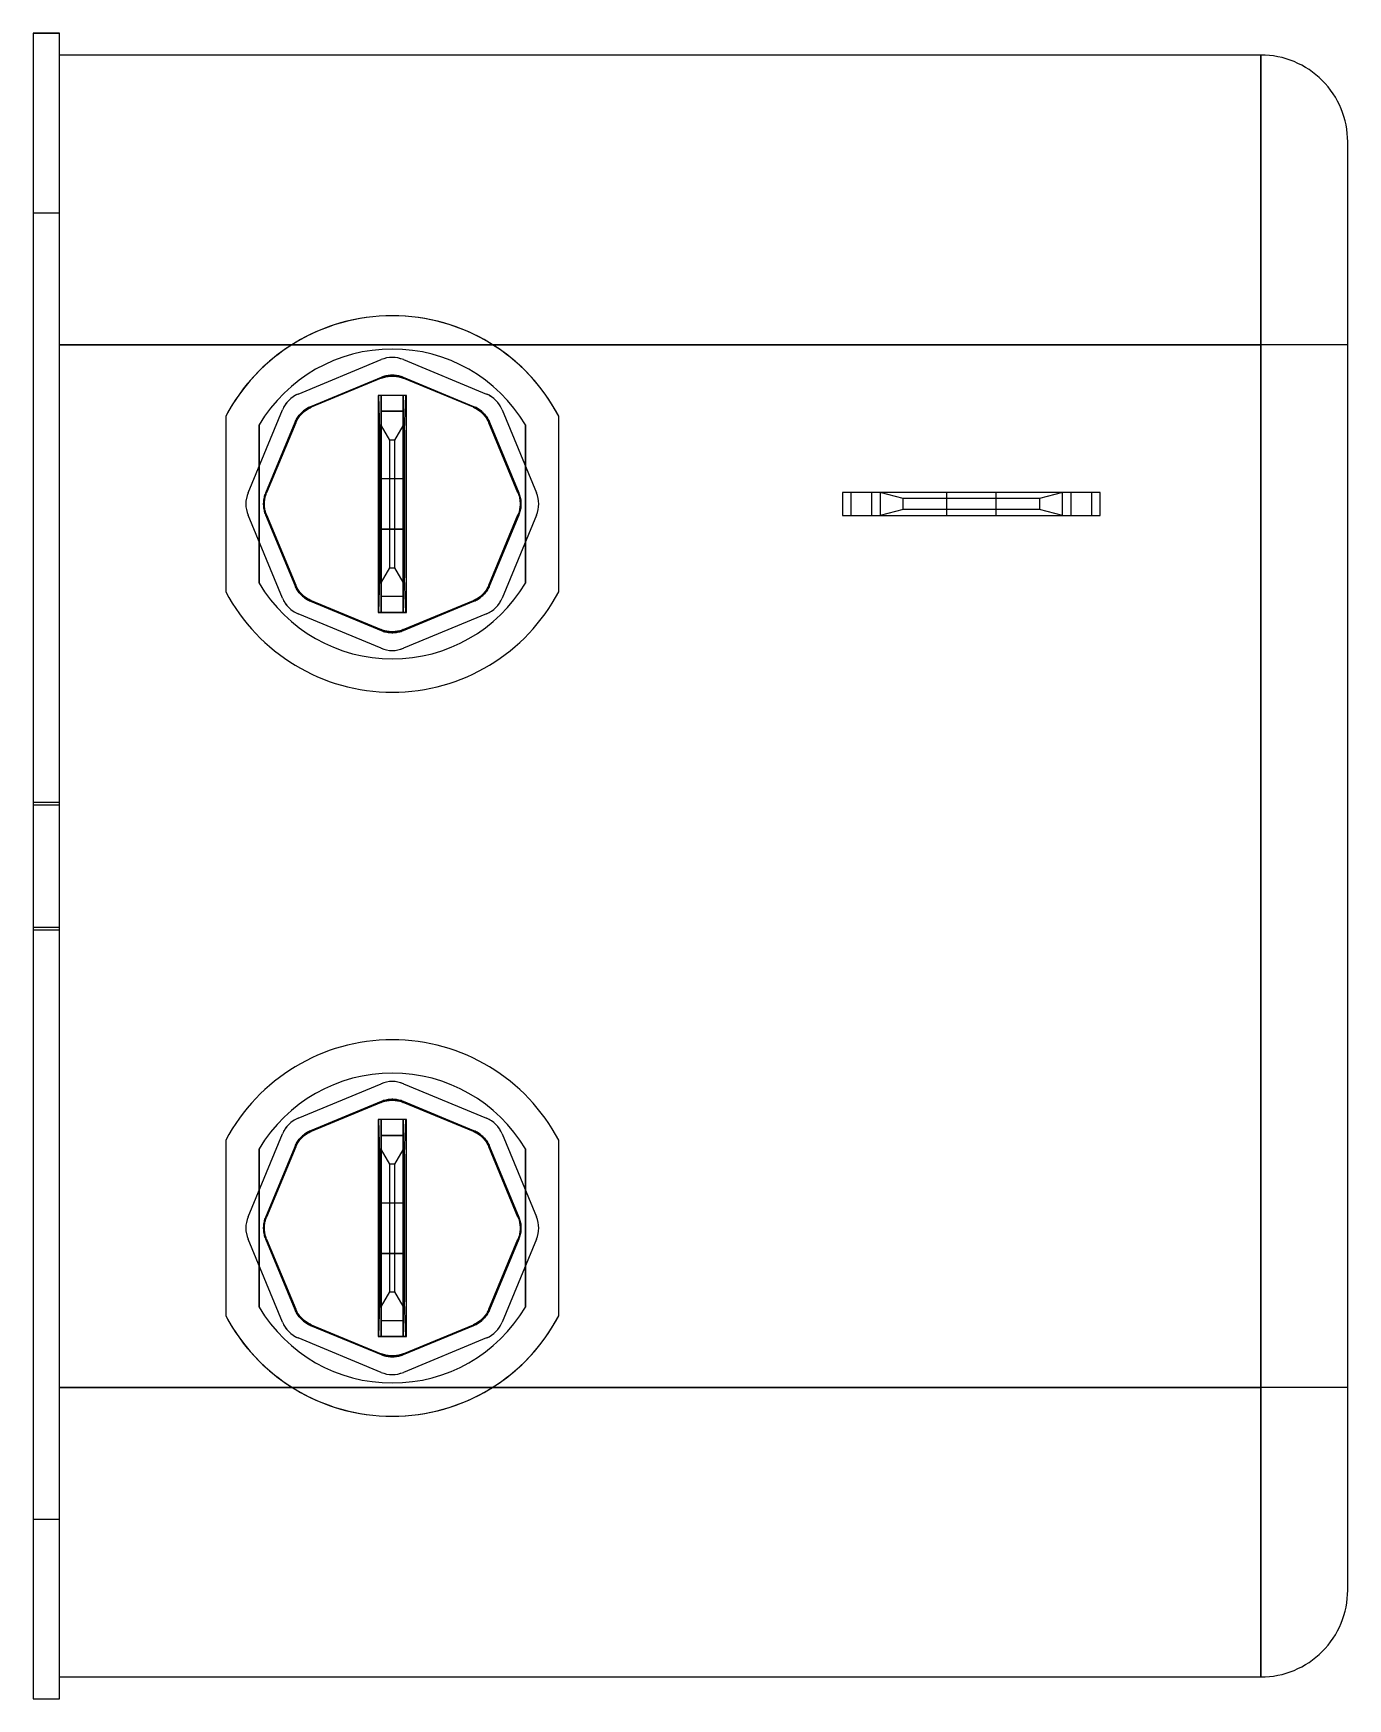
# Model space of a CAD drawing. Header units: millimetres. Extents: x 25.8 to 71.2, y 6.1 to 63.6.
import ezdxf

# ---------------------------------------------------------------- set-up
doc = ezdxf.new("R2010")
doc.units = ezdxf.units.MM
doc.layers.add('MAIN-1', color=7, linetype='Continuous')
doc.layers.add('MAIN-2', color=7, linetype='Continuous')

msp = doc.modelspace()

# ---------------------------------------------------------------- linework, layer by layer
at = {"layer": 'MAIN-1'}
for p, q in [((25.793, 63.595), (25.793, 57.393)), ((26.693, 63.595), (25.793, 63.595)), ((26.693, 57.393), (26.693, 63.595)), ((68.193, 62.845), (26.693, 62.845)), ((68.193, 62.845), (68.193, 59.916)), ((68.193, 59.916), (68.193, 52.845)), ((71.193, 52.845), (71.193, 59.845)), ((25.793, 57.393), (25.793, 36.96)), ((25.793, 57.393), (26.693, 57.393)), ((26.693, 36.96), (26.693, 57.393)), ((26.693, 52.845), (34.729, 52.845)), ((41.658, 52.845), (68.193, 52.845)), ((70.315, 52.845), (68.193, 52.845)), ((68.193, 52.845), (68.193, 16.845)), ((71.193, 52.845), (70.315, 52.845)), ((71.193, 16.845), (71.193, 52.845)), ((37.813, 51.095), (37.703, 51.095)), ((37.703, 51.095), (37.703, 43.595)), ((37.768, 49.895), (37.729, 51.095)), ((37.813, 50.545), (37.813, 51.095)), ((38.573, 51.095), (37.813, 51.095)), ((38.573, 51.095), (38.573, 50.545)), ((38.683, 51.095), (38.573, 51.095)), ((38.619, 49.895), (38.658, 51.095)), ((38.683, 43.595), (38.683, 51.095)), ((32.443, 50.376), (32.443, 44.314)), ((33.593, 50.077), (33.593, 44.613)), ((37.813, 50.045), (37.813, 50.545)), ((37.813, 50.545), (38.573, 50.545)), ((37.813, 44.645), (37.813, 50.045)), ((37.813, 50.045), (38.102, 49.545)), ((38.285, 49.545), (38.573, 50.045)), ((38.573, 50.545), (38.573, 50.045)), ((38.573, 50.045), (38.573, 44.645)), ((42.793, 44.613), (42.793, 50.077)), ((43.943, 44.314), (43.943, 50.376)), ((37.813, 49.895), (37.768, 49.895)), ((37.768, 49.895), (37.768, 44.795)), ((38.285, 49.545), (38.102, 49.545)), ((38.102, 49.545), (38.102, 45.145)), ((38.285, 45.145), (38.285, 49.545)), ((38.619, 49.895), (38.573, 49.895)), ((38.619, 44.795), (38.619, 49.895)), ((38.102, 45.145), (37.813, 44.645)), ((38.102, 45.145), (38.285, 45.145)), ((38.573, 44.645), (38.285, 45.145)), ((37.729, 43.595), (37.768, 44.795)), ((37.768, 44.795), (37.813, 44.795)), ((37.813, 44.145), (37.813, 44.645)), ((38.573, 44.795), (38.619, 44.795)), ((38.573, 44.645), (38.573, 44.145)), ((38.658, 43.595), (38.619, 44.795)), ((37.813, 43.595), (37.813, 44.145)), ((38.573, 44.145), (37.813, 44.145)), ((38.573, 44.145), (38.573, 43.595)), ((37.703, 43.595), (37.813, 43.595)), ((38.573, 43.595), (37.813, 43.595)), ((38.573, 43.595), (38.683, 43.595)), ((25.793, 36.96), (25.793, 32.73)), ((25.793, 36.96), (26.693, 36.96)), ((26.693, 32.73), (26.693, 36.96)), ((25.793, 32.73), (25.793, 12.297)), ((25.793, 32.73), (26.693, 32.73)), ((26.693, 12.297), (26.693, 32.73)), ((37.813, 26.095), (37.703, 26.095)), ((37.703, 26.095), (37.703, 18.595)), ((37.768, 24.895), (37.729, 26.095)), ((37.813, 25.545), (37.813, 26.095)), ((38.573, 26.095), (37.813, 26.095)), ((38.573, 26.095), (38.573, 25.545)), ((38.683, 26.095), (38.573, 26.095)), ((38.619, 24.895), (38.658, 26.095)), ((38.683, 18.595), (38.683, 26.095)), ((32.443, 25.376), (32.443, 19.314)), ((37.813, 25.045), (37.813, 25.545)), ((37.813, 25.545), (38.573, 25.545)), ((38.573, 25.545), (38.573, 25.045)), ((43.943, 19.314), (43.943, 25.376)), ((33.593, 25.077), (33.593, 19.613)), ((37.813, 24.895), (37.768, 24.895)), ((37.768, 24.895), (37.768, 19.795)), ((37.813, 19.645), (37.813, 25.045)), ((37.813, 25.045), (38.102, 24.545)), ((38.285, 24.545), (38.573, 25.045)), ((38.573, 25.045), (38.573, 19.645)), ((38.619, 24.895), (38.573, 24.895)), ((38.619, 19.795), (38.619, 24.895)), ((42.793, 19.613), (42.793, 25.077)), ((38.285, 24.545), (38.102, 24.545)), ((38.102, 24.545), (38.102, 20.145)), ((38.285, 20.145), (38.285, 24.545)), ((38.102, 20.145), (37.813, 19.645)), ((38.102, 20.145), (38.285, 20.145)), ((38.573, 19.645), (38.285, 20.145)), ((37.729, 18.595), (37.768, 19.795)), ((37.768, 19.795), (37.813, 19.795)), ((37.813, 19.145), (37.813, 19.645)), ((38.573, 19.795), (38.619, 19.795)), ((38.573, 19.645), (38.573, 19.145)), ((38.658, 18.595), (38.619, 19.795)), ((37.813, 18.595), (37.813, 19.145)), ((38.573, 19.145), (37.813, 19.145)), ((38.573, 19.145), (38.573, 18.595)), ((37.703, 18.595), (37.813, 18.595)), ((38.573, 18.595), (37.813, 18.595)), ((38.573, 18.595), (38.683, 18.595)), ((34.729, 16.845), (26.693, 16.845)), ((68.193, 16.845), (41.658, 16.845)), ((70.315, 16.845), (68.193, 16.845)), ((68.193, 16.845), (68.193, 9.774)), ((71.193, 16.845), (70.315, 16.845)), ((71.193, 9.845), (71.193, 16.845)), ((25.793, 12.297), (25.793, 6.095)), ((25.793, 12.297), (26.693, 12.297)), ((26.693, 6.095), (26.693, 12.297)), ((68.193, 9.774), (68.193, 6.845)), ((26.693, 6.845), (68.193, 6.845)), ((25.793, 6.095), (26.693, 6.095))]:
    msp.add_line(p, q, dxfattribs=at)
for centre, radius, start, end in [((68.193, 59.845), 3, 44.99999, 89.99998), ((68.193, 59.845), 3, 0, 44.99999), ((38.193, 47.345), 6.5, 27.79579, 152.20423), ((38.193, 47.345), 5.35, 30.70441, 149.29561), ((38.193, 47.345), 6.5, 207.79577, 332.20421), ((38.193, 47.345), 5.35, 210.70439, 329.29559), ((38.193, 22.345), 6.5, 27.79579, 152.20423), ((38.193, 22.345), 5.35, 30.70441, 149.29561), ((38.193, 22.345), 5.35, 210.70439, 329.29559), ((38.193, 22.345), 6.5, 207.79577, 332.20421), ((68.193, 9.845), 3, 315.00001, 0), ((68.193, 9.845), 3, 270.00002, 315.00001)]:
    msp.add_arc(centre, radius, start, end, dxfattribs=at)
at = {"layer": 'MAIN-2'}
for p, q in [((25.793, 63.595), (25.793, 63.595)), ((25.793, 63.595), (26.693, 63.595)), ((26.693, 63.595), (26.693, 63.595)), ((26.693, 62.845), (26.693, 62.845)), ((68.193, 62.845), (68.193, 62.845)), ((68.193, 59.916), (68.193, 62.845)), ((68.193, 52.845), (68.193, 59.916)), ((71.193, 59.845), (71.193, 59.845)), ((25.793, 57.393), (26.693, 57.393)), ((34.729, 52.845), (26.693, 52.845)), ((34.729, 52.845), (41.658, 52.845)), ((41.658, 52.845), (34.729, 52.845)), ((34.941, 51.139), (37.811, 52.328)), ((34.941, 51.139), (37.811, 52.328)), ((37.811, 52.328), (37.811, 52.328)), ((37.811, 52.328), (37.811, 52.328)), ((38.576, 52.328), (38.576, 52.328)), ((38.576, 52.328), (41.446, 51.139)), ((38.576, 52.328), (41.446, 51.139)), ((38.576, 52.328), (38.576, 52.328)), ((68.193, 52.845), (41.658, 52.845)), ((70.315, 52.845), (68.193, 52.845)), ((68.193, 16.845), (68.193, 52.845)), ((71.193, 52.845), (70.315, 52.845)), ((37.929, 51.754), (37.889, 51.743)), ((37.889, 51.743), (37.929, 51.754)), ((37.969, 51.764), (37.929, 51.754)), ((37.929, 51.754), (37.969, 51.764)), ((38.009, 51.773), (37.969, 51.764)), ((37.969, 51.764), (38.009, 51.773)), ((38.05, 51.779), (38.009, 51.773)), ((38.009, 51.773), (38.05, 51.779)), ((38.09, 51.784), (38.05, 51.779)), ((38.05, 51.779), (38.091, 51.784)), ((38.05, 51.749), (38.091, 51.753)), ((38.05, 51.749), (38.091, 51.753)), ((38.132, 51.788), (38.09, 51.784)), ((38.091, 51.784), (38.132, 51.788)), ((38.091, 51.753), (38.132, 51.757)), ((38.091, 51.753), (38.132, 51.757)), ((38.173, 51.789), (38.132, 51.788)), ((38.132, 51.788), (38.173, 51.789)), ((38.132, 51.757), (38.173, 51.758)), ((38.132, 51.757), (38.173, 51.758)), ((38.214, 51.789), (38.173, 51.789)), ((38.173, 51.789), (38.214, 51.789)), ((38.173, 51.758), (38.214, 51.758)), ((38.173, 51.758), (38.214, 51.758)), ((38.255, 51.788), (38.214, 51.789)), ((38.214, 51.789), (38.255, 51.788)), ((38.214, 51.758), (38.255, 51.757)), ((38.214, 51.758), (38.255, 51.757)), ((38.296, 51.784), (38.255, 51.788)), ((38.255, 51.788), (38.296, 51.784)), ((38.255, 51.757), (38.296, 51.753)), ((38.255, 51.757), (38.296, 51.753)), ((38.337, 51.779), (38.296, 51.784)), ((38.296, 51.784), (38.337, 51.779)), ((38.296, 51.753), (38.337, 51.749)), ((38.296, 51.753), (38.337, 51.749)), ((38.378, 51.773), (38.337, 51.779)), ((38.337, 51.779), (38.378, 51.773)), ((38.418, 51.764), (38.378, 51.773)), ((38.378, 51.773), (38.418, 51.764)), ((38.458, 51.754), (38.418, 51.764)), ((38.418, 51.764), (38.458, 51.754)), ((38.497, 51.743), (38.458, 51.754)), ((38.458, 51.754), (38.497, 51.743)), ((37.812, 51.714), (35.373, 50.704)), ((35.373, 50.704), (37.812, 51.714)), ((37.813, 51.684), (35.394, 50.682)), ((37.813, 51.684), (35.394, 50.682)), ((37.85, 51.729), (37.812, 51.714)), ((37.812, 51.714), (37.85, 51.729)), ((37.813, 51.684), (37.812, 51.714)), ((37.813, 51.684), (37.812, 51.714)), ((37.813, 51.684), (37.851, 51.699)), ((37.813, 51.684), (37.851, 51.699)), ((37.889, 51.743), (37.85, 51.729)), ((37.85, 51.729), (37.889, 51.743)), ((37.851, 51.699), (37.89, 51.712)), ((37.851, 51.699), (37.89, 51.712)), ((37.89, 51.712), (37.93, 51.724)), ((37.89, 51.712), (37.93, 51.724)), ((37.93, 51.724), (37.969, 51.734)), ((37.93, 51.724), (37.969, 51.734)), ((37.969, 51.734), (38.01, 51.742)), ((37.969, 51.734), (38.01, 51.742)), ((38.01, 51.742), (38.05, 51.749)), ((38.01, 51.742), (38.05, 51.749)), ((38.337, 51.749), (38.377, 51.742)), ((38.337, 51.749), (38.377, 51.742)), ((38.377, 51.742), (38.417, 51.734)), ((38.377, 51.742), (38.417, 51.734)), ((38.417, 51.734), (38.457, 51.724)), ((38.417, 51.734), (38.457, 51.724)), ((38.457, 51.724), (38.497, 51.712)), ((38.457, 51.724), (38.497, 51.712)), ((38.536, 51.729), (38.497, 51.743)), ((38.497, 51.743), (38.536, 51.729)), ((38.497, 51.712), (38.535, 51.699)), ((38.497, 51.712), (38.535, 51.699)), ((38.535, 51.699), (38.574, 51.684)), ((38.535, 51.699), (38.574, 51.684)), ((38.575, 51.714), (38.536, 51.729)), ((38.536, 51.729), (38.575, 51.714)), ((38.575, 51.714), (38.574, 51.684)), ((38.575, 51.714), (38.574, 51.684)), ((40.993, 50.682), (38.574, 51.684)), ((40.993, 50.682), (38.574, 51.684)), ((41.013, 50.704), (38.575, 51.714)), ((38.575, 51.714), (41.013, 50.704)), ((34.941, 51.139), (34.941, 51.139)), ((34.941, 51.139), (34.941, 51.139)), ((35.193, 50.606), (35.16, 50.582)), ((35.16, 50.582), (35.193, 50.606)), ((35.227, 50.629), (35.193, 50.606)), ((35.193, 50.606), (35.227, 50.629)), ((35.214, 50.584), (35.248, 50.607)), ((35.214, 50.584), (35.248, 50.607)), ((35.262, 50.65), (35.227, 50.629)), ((35.227, 50.629), (35.262, 50.65)), ((35.248, 50.607), (35.284, 50.628)), ((35.248, 50.607), (35.284, 50.628)), ((35.299, 50.67), (35.262, 50.65)), ((35.262, 50.65), (35.299, 50.67)), ((35.284, 50.628), (35.32, 50.647)), ((35.284, 50.628), (35.32, 50.647)), ((35.336, 50.688), (35.299, 50.67)), ((35.299, 50.67), (35.336, 50.688)), ((35.32, 50.647), (35.357, 50.665)), ((35.32, 50.647), (35.357, 50.665)), ((35.373, 50.704), (35.336, 50.688)), ((35.336, 50.688), (35.373, 50.704)), ((35.357, 50.665), (35.394, 50.682)), ((35.357, 50.665), (35.394, 50.682)), ((35.373, 50.704), (35.394, 50.682)), ((35.373, 50.704), (35.394, 50.682)), ((37.729, 51.095), (37.703, 51.095)), ((37.703, 51.095), (37.703, 43.595)), ((37.813, 51.095), (37.729, 51.095)), ((37.768, 49.895), (37.729, 51.095)), ((37.813, 51.095), (37.813, 51.095)), ((37.813, 51.095), (37.813, 51.095)), ((37.813, 51.095), (37.813, 49.895)), ((37.813, 51.095), (37.813, 51.095)), ((37.813, 51.095), (37.813, 51.095)), ((38.573, 51.095), (37.813, 51.095)), ((38.573, 51.095), (38.573, 51.095)), ((38.573, 51.095), (38.573, 51.095)), ((38.573, 49.895), (38.573, 51.095)), ((38.658, 51.095), (38.573, 51.095)), ((38.573, 51.095), (38.573, 51.095)), ((38.573, 51.095), (38.573, 51.095)), ((38.619, 49.895), (38.658, 51.095)), ((38.658, 51.095), (38.683, 51.095)), ((38.683, 43.595), (38.683, 51.095)), ((40.993, 50.682), (41.013, 50.704)), ((40.993, 50.682), (41.013, 50.704)), ((40.993, 50.682), (41.03, 50.665)), ((40.993, 50.682), (41.03, 50.665)), ((41.051, 50.688), (41.013, 50.704)), ((41.013, 50.704), (41.051, 50.688)), ((41.03, 50.665), (41.067, 50.647)), ((41.03, 50.665), (41.067, 50.647)), ((41.088, 50.67), (41.051, 50.688)), ((41.051, 50.688), (41.088, 50.67)), ((41.067, 50.647), (41.103, 50.628)), ((41.067, 50.647), (41.103, 50.628)), ((41.124, 50.65), (41.088, 50.67)), ((41.088, 50.67), (41.124, 50.65)), ((41.103, 50.628), (41.138, 50.607)), ((41.103, 50.628), (41.138, 50.607)), ((41.16, 50.629), (41.124, 50.65)), ((41.124, 50.65), (41.16, 50.629)), ((41.138, 50.607), (41.173, 50.584)), ((41.138, 50.607), (41.173, 50.584)), ((41.194, 50.606), (41.16, 50.629)), ((41.16, 50.629), (41.194, 50.606)), ((41.227, 50.582), (41.194, 50.606)), ((41.194, 50.606), (41.227, 50.582)), ((41.446, 51.139), (41.446, 51.139)), ((41.446, 51.139), (41.446, 51.139)), ((32.443, 50.376), (32.443, 50.376)), ((32.443, 50.376), (32.443, 44.314)), ((32.443, 50.376), (32.443, 50.376)), ((33.211, 47.728), (34.399, 50.598)), ((33.211, 47.728), (34.399, 50.598)), ((33.593, 50.077), (33.593, 50.077)), ((33.593, 44.613), (33.593, 50.077)), ((33.593, 50.077), (33.593, 50.077)), ((34.834, 50.165), (33.824, 47.726)), ((33.824, 47.726), (34.834, 50.165)), ((34.856, 50.144), (33.854, 47.725)), ((34.856, 50.144), (33.854, 47.725)), ((34.399, 50.598), (34.399, 50.598)), ((34.399, 50.598), (34.399, 50.598)), ((34.851, 50.203), (34.834, 50.165)), ((34.834, 50.165), (34.851, 50.203)), ((34.856, 50.144), (34.834, 50.165)), ((34.856, 50.144), (34.834, 50.165)), ((34.869, 50.24), (34.851, 50.203)), ((34.851, 50.203), (34.869, 50.24)), ((34.856, 50.144), (34.873, 50.182)), ((34.856, 50.144), (34.873, 50.182)), ((34.888, 50.276), (34.869, 50.24)), ((34.869, 50.24), (34.888, 50.276)), ((34.873, 50.182), (34.891, 50.219)), ((34.873, 50.182), (34.891, 50.219)), ((34.91, 50.311), (34.888, 50.276)), ((34.888, 50.276), (34.91, 50.311)), ((34.891, 50.219), (34.911, 50.255)), ((34.891, 50.219), (34.911, 50.255)), ((34.932, 50.345), (34.91, 50.311)), ((34.91, 50.311), (34.932, 50.345)), ((34.911, 50.255), (34.932, 50.29)), ((34.911, 50.255), (34.932, 50.29)), ((34.956, 50.379), (34.932, 50.345)), ((34.932, 50.345), (34.956, 50.379)), ((34.932, 50.29), (34.954, 50.324)), ((34.932, 50.29), (34.954, 50.324)), ((34.954, 50.324), (34.978, 50.357)), ((34.954, 50.324), (34.978, 50.357)), ((34.982, 50.411), (34.956, 50.379)), ((34.956, 50.379), (34.982, 50.411)), ((34.978, 50.357), (35.004, 50.39)), ((34.978, 50.357), (35.004, 50.39)), ((35.008, 50.443), (34.982, 50.411)), ((34.982, 50.411), (35.008, 50.443)), ((35.004, 50.39), (35.03, 50.421)), ((35.004, 50.39), (35.03, 50.421)), ((35.036, 50.473), (35.008, 50.443)), ((35.008, 50.443), (35.036, 50.473)), ((35.03, 50.421), (35.058, 50.451)), ((35.03, 50.421), (35.058, 50.451)), ((35.065, 50.502), (35.036, 50.473)), ((35.036, 50.473), (35.065, 50.502)), ((35.058, 50.451), (35.087, 50.48)), ((35.058, 50.451), (35.087, 50.48)), ((35.096, 50.53), (35.065, 50.502)), ((35.065, 50.502), (35.096, 50.53)), ((35.087, 50.48), (35.117, 50.508)), ((35.087, 50.48), (35.117, 50.508)), ((35.127, 50.557), (35.096, 50.53)), ((35.096, 50.53), (35.127, 50.557)), ((35.117, 50.508), (35.149, 50.535)), ((35.117, 50.508), (35.149, 50.535)), ((35.16, 50.582), (35.127, 50.557)), ((35.127, 50.557), (35.16, 50.582)), ((35.149, 50.535), (35.181, 50.56)), ((35.149, 50.535), (35.181, 50.56)), ((35.181, 50.56), (35.214, 50.584)), ((35.181, 50.56), (35.214, 50.584)), ((37.813, 50.545), (37.813, 50.545)), ((37.813, 50.545), (37.813, 50.545)), ((38.573, 50.545), (37.813, 50.545)), ((37.813, 50.045), (38.102, 49.545)), ((38.285, 49.545), (38.573, 50.045)), ((38.573, 50.545), (38.573, 50.545)), ((38.573, 50.545), (38.573, 50.545)), ((41.173, 50.584), (41.206, 50.56)), ((41.173, 50.584), (41.206, 50.56)), ((41.206, 50.56), (41.238, 50.535)), ((41.206, 50.56), (41.238, 50.535)), ((41.26, 50.557), (41.227, 50.582)), ((41.227, 50.582), (41.26, 50.557)), ((41.238, 50.535), (41.27, 50.508)), ((41.238, 50.535), (41.27, 50.508)), ((41.291, 50.53), (41.26, 50.557)), ((41.26, 50.557), (41.291, 50.53)), ((41.27, 50.508), (41.3, 50.48)), ((41.27, 50.508), (41.3, 50.48)), ((41.321, 50.502), (41.291, 50.53)), ((41.291, 50.53), (41.321, 50.502)), ((41.3, 50.48), (41.329, 50.451)), ((41.3, 50.48), (41.329, 50.451)), ((41.351, 50.473), (41.321, 50.502)), ((41.321, 50.502), (41.351, 50.473)), ((41.329, 50.451), (41.357, 50.421)), ((41.329, 50.451), (41.357, 50.421)), ((41.379, 50.443), (41.351, 50.473)), ((41.351, 50.473), (41.379, 50.443)), ((41.357, 50.421), (41.383, 50.39)), ((41.357, 50.421), (41.383, 50.39)), ((41.405, 50.411), (41.379, 50.443)), ((41.379, 50.443), (41.405, 50.411)), ((41.383, 50.39), (41.409, 50.357)), ((41.383, 50.39), (41.409, 50.357)), ((41.431, 50.379), (41.405, 50.411)), ((41.405, 50.411), (41.431, 50.379)), ((41.409, 50.357), (41.433, 50.324)), ((41.409, 50.357), (41.433, 50.324)), ((41.455, 50.345), (41.431, 50.379)), ((41.431, 50.379), (41.455, 50.345)), ((41.433, 50.324), (41.455, 50.29)), ((41.433, 50.324), (41.455, 50.29)), ((41.477, 50.311), (41.455, 50.345)), ((41.455, 50.345), (41.477, 50.311)), ((41.455, 50.29), (41.476, 50.255)), ((41.455, 50.29), (41.476, 50.255)), ((41.476, 50.255), (41.496, 50.219)), ((41.476, 50.255), (41.496, 50.219)), ((41.498, 50.276), (41.477, 50.311)), ((41.477, 50.311), (41.498, 50.276)), ((41.496, 50.219), (41.514, 50.182)), ((41.496, 50.219), (41.514, 50.182)), ((41.518, 50.24), (41.498, 50.276)), ((41.498, 50.276), (41.518, 50.24)), ((41.514, 50.182), (41.531, 50.144)), ((41.514, 50.182), (41.531, 50.144)), ((41.536, 50.203), (41.518, 50.24)), ((41.518, 50.24), (41.536, 50.203)), ((41.553, 50.165), (41.531, 50.144)), ((41.553, 50.165), (41.531, 50.144)), ((42.532, 47.725), (41.531, 50.144)), ((42.532, 47.725), (41.531, 50.144)), ((41.553, 50.165), (41.536, 50.203)), ((41.536, 50.203), (41.553, 50.165)), ((42.563, 47.726), (41.553, 50.165)), ((41.553, 50.165), (42.563, 47.726)), ((41.987, 50.598), (41.987, 50.598)), ((41.987, 50.598), (43.176, 47.728)), ((41.987, 50.598), (41.987, 50.598)), ((41.987, 50.598), (43.176, 47.728)), ((42.793, 50.077), (42.793, 50.077)), ((42.793, 50.077), (42.793, 44.613)), ((42.793, 50.077), (42.793, 50.077)), ((43.943, 50.376), (43.943, 50.376)), ((43.943, 50.376), (43.943, 50.376)), ((43.943, 44.314), (43.943, 50.376)), ((37.768, 49.895), (37.813, 49.895)), ((37.768, 44.795), (37.768, 49.895)), ((37.813, 49.895), (37.813, 44.795)), ((38.285, 49.545), (38.102, 49.545)), ((38.102, 49.545), (38.102, 45.145)), ((38.285, 45.145), (38.285, 49.545)), ((38.573, 49.895), (38.619, 49.895)), ((38.573, 44.795), (38.573, 49.895)), ((38.619, 49.895), (38.619, 44.795)), ((33.211, 47.728), (33.211, 47.728)), ((33.211, 47.728), (33.211, 47.728)), ((33.824, 47.726), (33.809, 47.688)), ((33.809, 47.688), (33.824, 47.726)), ((33.824, 47.726), (33.854, 47.725)), ((33.824, 47.726), (33.854, 47.725)), ((37.813, 48.22), (37.813, 48.22)), ((37.813, 48.22), (38.573, 48.22)), ((37.813, 48.22), (37.813, 48.22)), ((37.813, 48.22), (38.573, 48.22)), ((38.573, 48.22), (38.573, 48.22)), ((38.573, 48.22), (38.573, 48.22)), ((42.532, 47.725), (42.563, 47.726)), ((42.532, 47.725), (42.563, 47.726)), ((42.578, 47.688), (42.563, 47.726)), ((42.563, 47.726), (42.578, 47.688)), ((43.176, 47.728), (43.176, 47.728)), ((43.176, 47.728), (43.176, 47.728)), ((53.743, 47.745), (53.743, 46.945)), ((53.743, 47.745), (53.743, 47.745)), ((62.643, 47.745), (53.743, 47.745)), ((54.043, 46.945), (54.043, 47.745)), ((54.743, 47.745), (54.743, 46.945)), ((55.043, 47.745), (55.043, 47.745)), ((55.843, 47.531), (55.043, 47.745)), ((55.043, 47.745), (55.043, 46.945)), ((57.343, 47.745), (57.343, 47.745)), ((57.343, 46.945), (57.343, 47.745)), ((59.043, 47.745), (59.043, 46.945)), ((59.043, 47.745), (59.043, 47.745)), ((61.343, 47.745), (60.543, 47.531)), ((61.343, 47.745), (61.343, 47.745)), ((61.343, 46.945), (61.343, 47.745)), ((61.643, 46.945), (61.643, 47.745)), ((62.343, 47.745), (62.343, 46.945)), ((62.643, 47.745), (62.643, 47.745)), ((62.643, 46.945), (62.643, 47.745)), ((33.751, 47.407), (33.749, 47.365)), ((33.749, 47.366), (33.751, 47.407)), ((33.749, 47.324), (33.749, 47.366)), ((33.749, 47.365), (33.749, 47.324)), ((33.749, 47.324), (33.751, 47.283)), ((33.751, 47.283), (33.749, 47.324)), ((33.754, 47.448), (33.751, 47.407)), ((33.751, 47.407), (33.754, 47.448)), ((33.751, 47.283), (33.754, 47.242)), ((33.754, 47.242), (33.751, 47.283)), ((33.759, 47.489), (33.754, 47.448)), ((33.754, 47.448), (33.759, 47.489)), ((33.754, 47.242), (33.759, 47.201)), ((33.759, 47.201), (33.754, 47.242)), ((33.766, 47.529), (33.759, 47.489)), ((33.759, 47.489), (33.766, 47.529)), ((33.759, 47.201), (33.766, 47.16)), ((33.766, 47.161), (33.759, 47.201)), ((33.774, 47.569), (33.766, 47.529)), ((33.766, 47.529), (33.774, 47.569)), ((33.774, 47.12), (33.766, 47.161)), ((33.766, 47.16), (33.774, 47.12)), ((33.784, 47.609), (33.774, 47.569)), ((33.774, 47.569), (33.784, 47.609)), ((33.78, 47.365), (33.782, 47.407)), ((33.78, 47.365), (33.782, 47.407)), ((33.78, 47.324), (33.78, 47.365)), ((33.78, 47.324), (33.78, 47.365)), ((33.782, 47.283), (33.78, 47.324)), ((33.782, 47.283), (33.78, 47.324)), ((33.782, 47.407), (33.785, 47.448)), ((33.782, 47.407), (33.785, 47.448)), ((33.785, 47.242), (33.782, 47.283)), ((33.785, 47.242), (33.782, 47.283)), ((33.796, 47.649), (33.784, 47.609)), ((33.784, 47.609), (33.796, 47.649)), ((33.785, 47.448), (33.79, 47.488)), ((33.785, 47.448), (33.79, 47.488)), ((33.79, 47.202), (33.785, 47.242)), ((33.79, 47.202), (33.785, 47.242)), ((33.79, 47.488), (33.796, 47.529)), ((33.79, 47.488), (33.796, 47.529)), ((33.796, 47.161), (33.79, 47.202)), ((33.796, 47.161), (33.79, 47.202)), ((33.809, 47.688), (33.796, 47.649)), ((33.796, 47.649), (33.809, 47.688)), ((33.796, 47.529), (33.805, 47.569)), ((33.796, 47.529), (33.805, 47.569)), ((33.805, 47.121), (33.796, 47.161)), ((33.805, 47.121), (33.796, 47.161)), ((33.805, 47.569), (33.815, 47.609)), ((33.805, 47.569), (33.815, 47.609)), ((33.815, 47.609), (33.826, 47.648)), ((33.815, 47.609), (33.826, 47.648)), ((33.826, 47.648), (33.839, 47.687)), ((33.826, 47.648), (33.839, 47.687)), ((33.839, 47.687), (33.854, 47.725)), ((33.839, 47.687), (33.854, 47.725)), ((42.532, 47.725), (42.547, 47.687)), ((42.532, 47.725), (42.547, 47.687)), ((42.547, 47.687), (42.561, 47.648)), ((42.547, 47.687), (42.561, 47.648)), ((42.561, 47.648), (42.572, 47.609)), ((42.561, 47.648), (42.572, 47.609)), ((42.572, 47.609), (42.582, 47.569)), ((42.572, 47.609), (42.582, 47.569)), ((42.591, 47.649), (42.578, 47.688)), ((42.578, 47.688), (42.591, 47.649)), ((42.582, 47.569), (42.591, 47.529)), ((42.582, 47.569), (42.591, 47.529)), ((42.591, 47.161), (42.582, 47.121)), ((42.591, 47.161), (42.582, 47.121)), ((42.603, 47.609), (42.591, 47.649)), ((42.591, 47.649), (42.603, 47.609)), ((42.591, 47.529), (42.597, 47.488)), ((42.591, 47.529), (42.597, 47.488)), ((42.597, 47.201), (42.591, 47.161)), ((42.597, 47.201), (42.591, 47.161)), ((42.597, 47.488), (42.602, 47.447)), ((42.597, 47.488), (42.602, 47.447)), ((42.602, 47.242), (42.597, 47.201)), ((42.602, 47.242), (42.597, 47.201)), ((42.602, 47.447), (42.605, 47.407)), ((42.602, 47.447), (42.605, 47.407)), ((42.605, 47.283), (42.602, 47.242)), ((42.605, 47.283), (42.602, 47.242)), ((42.613, 47.569), (42.603, 47.609)), ((42.603, 47.609), (42.613, 47.569)), ((42.605, 47.407), (42.607, 47.365)), ((42.605, 47.407), (42.607, 47.365)), ((42.607, 47.324), (42.605, 47.283)), ((42.607, 47.324), (42.605, 47.283)), ((42.607, 47.365), (42.607, 47.324)), ((42.607, 47.365), (42.607, 47.324)), ((42.621, 47.529), (42.613, 47.569)), ((42.613, 47.569), (42.621, 47.529)), ((42.613, 47.12), (42.621, 47.161)), ((42.621, 47.16), (42.613, 47.12)), ((42.628, 47.489), (42.621, 47.529)), ((42.621, 47.529), (42.628, 47.489)), ((42.621, 47.161), (42.628, 47.201)), ((42.628, 47.201), (42.621, 47.16)), ((42.633, 47.448), (42.628, 47.489)), ((42.628, 47.489), (42.633, 47.448)), ((42.628, 47.201), (42.633, 47.242)), ((42.633, 47.242), (42.628, 47.201)), ((42.636, 47.407), (42.633, 47.448)), ((42.633, 47.448), (42.636, 47.407)), ((42.633, 47.242), (42.636, 47.283)), ((42.636, 47.283), (42.633, 47.242)), ((42.638, 47.366), (42.636, 47.407)), ((42.636, 47.407), (42.638, 47.365)), ((42.636, 47.283), (42.638, 47.324)), ((42.638, 47.324), (42.636, 47.283)), ((42.638, 47.324), (42.638, 47.366)), ((42.638, 47.365), (42.638, 47.324)), ((55.843, 47.159), (55.043, 46.945)), ((60.543, 47.531), (55.843, 47.531)), ((55.843, 47.159), (55.843, 47.531)), ((60.543, 47.159), (55.843, 47.159)), ((60.543, 47.531), (60.543, 47.159)), ((61.343, 46.945), (60.543, 47.159)), ((34.399, 44.092), (33.211, 46.962)), ((33.211, 46.962), (33.211, 46.962)), ((33.211, 46.962), (33.211, 46.962)), ((34.399, 44.092), (33.211, 46.962)), ((33.774, 47.12), (33.784, 47.08)), ((33.784, 47.08), (33.774, 47.12)), ((33.784, 47.08), (33.796, 47.041)), ((33.796, 47.041), (33.784, 47.08)), ((33.796, 47.041), (33.809, 47.002)), ((33.809, 47.002), (33.796, 47.041)), ((33.815, 47.081), (33.805, 47.121)), ((33.815, 47.081), (33.805, 47.121)), ((33.809, 47.002), (33.824, 46.963)), ((33.824, 46.963), (33.809, 47.002)), ((33.826, 47.042), (33.815, 47.081)), ((33.826, 47.042), (33.815, 47.081)), ((33.854, 46.965), (33.824, 46.963)), ((33.854, 46.965), (33.824, 46.963)), ((33.824, 46.963), (34.834, 44.525)), ((34.834, 44.525), (33.824, 46.963)), ((33.839, 47.003), (33.826, 47.042)), ((33.839, 47.003), (33.826, 47.042)), ((33.854, 46.965), (33.839, 47.003)), ((33.854, 46.965), (33.839, 47.003)), ((33.854, 46.965), (34.856, 44.546)), ((33.854, 46.965), (34.856, 44.546)), ((41.531, 44.546), (42.532, 46.965)), ((41.531, 44.546), (42.532, 46.965)), ((41.553, 44.525), (42.563, 46.963)), ((42.563, 46.963), (41.553, 44.525)), ((43.176, 46.962), (41.987, 44.092)), ((43.176, 46.962), (41.987, 44.092)), ((42.547, 47.003), (42.532, 46.965)), ((42.547, 47.003), (42.532, 46.965)), ((42.563, 46.963), (42.532, 46.965)), ((42.563, 46.963), (42.532, 46.965)), ((42.561, 47.042), (42.547, 47.003)), ((42.561, 47.042), (42.547, 47.003)), ((42.572, 47.081), (42.561, 47.042)), ((42.572, 47.081), (42.561, 47.042)), ((42.563, 46.963), (42.578, 47.002)), ((42.578, 47.002), (42.563, 46.963)), ((42.582, 47.121), (42.572, 47.081)), ((42.582, 47.121), (42.572, 47.081)), ((42.578, 47.002), (42.591, 47.041)), ((42.591, 47.041), (42.578, 47.002)), ((42.591, 47.041), (42.603, 47.08)), ((42.603, 47.08), (42.591, 47.041)), ((42.603, 47.08), (42.613, 47.12)), ((42.613, 47.12), (42.603, 47.08)), ((43.176, 46.962), (43.176, 46.962)), ((43.176, 46.962), (43.176, 46.962)), ((53.743, 46.945), (53.743, 46.945)), ((53.743, 46.945), (62.643, 46.945)), ((55.043, 46.945), (55.043, 46.945)), ((57.343, 46.945), (57.343, 46.945)), ((59.043, 46.945), (59.043, 46.945)), ((61.343, 46.945), (61.343, 46.945)), ((62.643, 46.945), (62.643, 46.945)), ((37.813, 46.47), (37.813, 46.47)), ((37.813, 46.47), (38.573, 46.47)), ((37.813, 46.47), (37.813, 46.47)), ((38.573, 46.47), (37.813, 46.47)), ((38.573, 46.47), (38.573, 46.47)), ((38.573, 46.47), (38.573, 46.47)), ((38.102, 45.145), (37.813, 44.645)), ((38.102, 45.145), (38.285, 45.145)), ((38.573, 44.645), (38.285, 45.145)), ((32.443, 44.314), (32.443, 44.314)), ((32.443, 44.314), (32.443, 44.314)), ((33.593, 44.613), (33.593, 44.613)), ((33.593, 44.613), (33.593, 44.613)), ((34.834, 44.525), (34.856, 44.546)), ((34.834, 44.525), (34.856, 44.546)), ((34.834, 44.525), (34.851, 44.487)), ((34.851, 44.487), (34.834, 44.525)), ((34.851, 44.487), (34.869, 44.45)), ((34.869, 44.45), (34.851, 44.487)), ((34.873, 44.508), (34.856, 44.546)), ((34.873, 44.508), (34.856, 44.546)), ((34.869, 44.45), (34.888, 44.414)), ((34.888, 44.414), (34.869, 44.45)), ((34.891, 44.471), (34.873, 44.508)), ((34.891, 44.471), (34.873, 44.508)), ((34.888, 44.414), (34.91, 44.379)), ((34.91, 44.379), (34.888, 44.414)), ((34.911, 44.435), (34.891, 44.471)), ((34.911, 44.435), (34.891, 44.471)), ((34.91, 44.379), (34.932, 44.344)), ((34.932, 44.344), (34.91, 44.379)), ((34.932, 44.4), (34.911, 44.435)), ((34.932, 44.4), (34.911, 44.435)), ((34.954, 44.366), (34.932, 44.4)), ((34.954, 44.366), (34.932, 44.4)), ((34.932, 44.344), (34.956, 44.311)), ((34.956, 44.311), (34.932, 44.344)), ((34.978, 44.332), (34.954, 44.366)), ((34.978, 44.332), (34.954, 44.366)), ((34.956, 44.311), (34.982, 44.279)), ((34.982, 44.279), (34.956, 44.311)), ((35.003, 44.3), (34.978, 44.332)), ((35.003, 44.3), (34.978, 44.332)), ((34.982, 44.279), (35.008, 44.247)), ((35.008, 44.247), (34.982, 44.279)), ((35.03, 44.269), (35.003, 44.3)), ((35.03, 44.269), (35.003, 44.3)), ((37.729, 43.595), (37.768, 44.795)), ((37.813, 44.795), (37.768, 44.795)), ((37.813, 44.795), (37.813, 43.595)), ((38.573, 44.795), (38.573, 44.795)), ((38.573, 43.595), (38.573, 44.795)), ((38.619, 44.795), (38.573, 44.795)), ((38.658, 43.595), (38.619, 44.795)), ((41.383, 44.3), (41.357, 44.269)), ((41.383, 44.3), (41.357, 44.269)), ((41.379, 44.247), (41.405, 44.279)), ((41.405, 44.279), (41.379, 44.247)), ((41.409, 44.332), (41.383, 44.3)), ((41.409, 44.332), (41.383, 44.3)), ((41.405, 44.279), (41.431, 44.311)), ((41.431, 44.311), (41.405, 44.279)), ((41.433, 44.366), (41.409, 44.332)), ((41.433, 44.366), (41.409, 44.332)), ((41.431, 44.311), (41.455, 44.344)), ((41.455, 44.344), (41.431, 44.311)), ((41.455, 44.4), (41.433, 44.366)), ((41.455, 44.4), (41.433, 44.366)), ((41.476, 44.435), (41.455, 44.4)), ((41.476, 44.435), (41.455, 44.4)), ((41.455, 44.344), (41.477, 44.379)), ((41.477, 44.379), (41.455, 44.344)), ((41.496, 44.471), (41.476, 44.435)), ((41.496, 44.471), (41.476, 44.435)), ((41.477, 44.379), (41.498, 44.414)), ((41.498, 44.414), (41.477, 44.379)), ((41.514, 44.508), (41.496, 44.471)), ((41.514, 44.508), (41.496, 44.471)), ((41.498, 44.414), (41.518, 44.45)), ((41.518, 44.45), (41.498, 44.414)), ((41.531, 44.546), (41.514, 44.508)), ((41.531, 44.546), (41.514, 44.508)), ((41.518, 44.45), (41.536, 44.487)), ((41.536, 44.487), (41.518, 44.45)), ((41.531, 44.546), (41.553, 44.525)), ((41.531, 44.546), (41.553, 44.525)), ((41.536, 44.487), (41.553, 44.525)), ((41.553, 44.525), (41.536, 44.487)), ((42.793, 44.613), (42.793, 44.613)), ((42.793, 44.613), (42.793, 44.613)), ((43.943, 44.314), (43.943, 44.314)), ((43.943, 44.314), (43.943, 44.314)), ((34.399, 44.092), (34.399, 44.092)), ((34.399, 44.092), (34.399, 44.092)), ((35.008, 44.247), (35.036, 44.217)), ((35.036, 44.217), (35.008, 44.247)), ((35.058, 44.239), (35.03, 44.269)), ((35.058, 44.239), (35.03, 44.269)), ((35.036, 44.217), (35.065, 44.188)), ((35.065, 44.188), (35.036, 44.217)), ((35.087, 44.209), (35.058, 44.239)), ((35.087, 44.209), (35.058, 44.239)), ((35.065, 44.188), (35.096, 44.16)), ((35.096, 44.16), (35.065, 44.188)), ((35.117, 44.182), (35.087, 44.209)), ((35.117, 44.182), (35.087, 44.209)), ((35.096, 44.16), (35.127, 44.133)), ((35.127, 44.133), (35.096, 44.16)), ((35.149, 44.155), (35.117, 44.182)), ((35.149, 44.155), (35.117, 44.182)), ((35.127, 44.133), (35.16, 44.108)), ((35.16, 44.108), (35.127, 44.133)), ((35.181, 44.13), (35.149, 44.155)), ((35.181, 44.13), (35.149, 44.155)), ((35.16, 44.108), (35.193, 44.084)), ((35.193, 44.084), (35.16, 44.108)), ((35.214, 44.106), (35.181, 44.13)), ((35.214, 44.106), (35.181, 44.13)), ((35.193, 44.084), (35.227, 44.061)), ((35.227, 44.061), (35.193, 44.084)), ((35.248, 44.083), (35.214, 44.106)), ((35.248, 44.083), (35.214, 44.106)), ((35.227, 44.061), (35.262, 44.04)), ((35.262, 44.04), (35.227, 44.061)), ((35.284, 44.062), (35.248, 44.083)), ((35.284, 44.062), (35.248, 44.083)), ((35.299, 44.02), (35.262, 44.04)), ((35.262, 44.04), (35.299, 44.02)), ((35.32, 44.042), (35.284, 44.062)), ((35.32, 44.042), (35.284, 44.062)), ((35.299, 44.02), (35.336, 44.002)), ((35.336, 44.002), (35.299, 44.02)), ((35.357, 44.024), (35.32, 44.042)), ((35.357, 44.024), (35.32, 44.042)), ((35.336, 44.002), (35.373, 43.985)), ((35.373, 43.985), (35.336, 44.002)), ((35.394, 44.008), (35.357, 44.024)), ((35.394, 44.008), (35.357, 44.024)), ((35.394, 44.008), (35.373, 43.985)), ((35.394, 44.008), (35.373, 43.985)), ((35.373, 43.985), (37.812, 42.975)), ((37.812, 42.975), (35.373, 43.985)), ((35.394, 44.008), (37.813, 43.006)), ((35.394, 44.008), (37.813, 43.006)), ((37.813, 44.145), (37.813, 44.145)), ((37.813, 44.145), (37.813, 44.145)), ((38.573, 44.145), (37.813, 44.145)), ((38.573, 44.145), (38.573, 44.145)), ((38.573, 44.145), (38.573, 44.145)), ((38.574, 43.006), (40.993, 44.008)), ((38.574, 43.006), (40.993, 44.008)), ((38.575, 42.975), (41.013, 43.985)), ((41.013, 43.985), (38.575, 42.975)), ((41.03, 44.024), (40.993, 44.008)), ((41.03, 44.024), (40.993, 44.008)), ((41.013, 43.985), (40.993, 44.008)), ((41.013, 43.985), (40.993, 44.008)), ((41.013, 43.985), (41.051, 44.002)), ((41.051, 44.002), (41.013, 43.985)), ((41.067, 44.042), (41.03, 44.024)), ((41.067, 44.042), (41.03, 44.024)), ((41.051, 44.002), (41.088, 44.02)), ((41.088, 44.02), (41.051, 44.002)), ((41.103, 44.062), (41.067, 44.042)), ((41.103, 44.062), (41.067, 44.042)), ((41.088, 44.02), (41.124, 44.04)), ((41.124, 44.04), (41.088, 44.02)), ((41.138, 44.083), (41.103, 44.062)), ((41.138, 44.083), (41.103, 44.062)), ((41.124, 44.04), (41.16, 44.061)), ((41.16, 44.061), (41.124, 44.04)), ((41.173, 44.106), (41.138, 44.083)), ((41.173, 44.106), (41.138, 44.083)), ((41.16, 44.061), (41.194, 44.084)), ((41.194, 44.084), (41.16, 44.061)), ((41.206, 44.13), (41.173, 44.106)), ((41.206, 44.13), (41.173, 44.106)), ((41.194, 44.084), (41.227, 44.108)), ((41.227, 44.108), (41.194, 44.084)), ((41.238, 44.155), (41.206, 44.13)), ((41.238, 44.155), (41.206, 44.13)), ((41.227, 44.108), (41.26, 44.133)), ((41.26, 44.133), (41.227, 44.108)), ((41.27, 44.182), (41.238, 44.155)), ((41.27, 44.182), (41.238, 44.155)), ((41.26, 44.133), (41.291, 44.16)), ((41.291, 44.16), (41.26, 44.133)), ((41.3, 44.209), (41.27, 44.182)), ((41.3, 44.209), (41.27, 44.182)), ((41.291, 44.16), (41.321, 44.188)), ((41.321, 44.188), (41.291, 44.16)), ((41.329, 44.239), (41.3, 44.209)), ((41.329, 44.239), (41.3, 44.209)), ((41.321, 44.188), (41.351, 44.217)), ((41.351, 44.217), (41.321, 44.188)), ((41.357, 44.269), (41.329, 44.239)), ((41.357, 44.269), (41.329, 44.239)), ((41.351, 44.217), (41.379, 44.247)), ((41.379, 44.247), (41.351, 44.217)), ((41.987, 44.092), (41.987, 44.092)), ((41.987, 44.092), (41.987, 44.092)), ((34.941, 43.551), (34.941, 43.551)), ((37.811, 42.362), (34.941, 43.551)), ((34.941, 43.551), (34.941, 43.551)), ((37.811, 42.362), (34.941, 43.551)), ((37.703, 43.595), (37.729, 43.595)), ((37.813, 43.595), (37.729, 43.595)), ((37.813, 43.595), (37.813, 43.595)), ((37.813, 43.595), (37.813, 43.595)), ((37.813, 43.595), (37.813, 43.595)), ((37.813, 43.595), (37.813, 43.595)), ((37.813, 43.595), (38.573, 43.595)), ((38.573, 43.595), (38.573, 43.595)), ((38.573, 43.595), (38.573, 43.595)), ((38.573, 43.595), (38.573, 43.595)), ((38.573, 43.595), (38.573, 43.595)), ((38.658, 43.595), (38.573, 43.595)), ((41.446, 43.551), (38.576, 42.362)), ((41.446, 43.551), (38.576, 42.362)), ((38.683, 43.595), (38.658, 43.595)), ((41.446, 43.551), (41.446, 43.551)), ((41.446, 43.551), (41.446, 43.551)), ((37.812, 42.975), (37.813, 43.006)), ((37.812, 42.975), (37.813, 43.006)), ((37.812, 42.975), (37.85, 42.96)), ((37.85, 42.96), (37.812, 42.975)), ((37.851, 42.991), (37.813, 43.006)), ((37.851, 42.991), (37.813, 43.006)), ((37.85, 42.96), (37.889, 42.947)), ((37.889, 42.947), (37.85, 42.96)), ((37.89, 42.978), (37.851, 42.991)), ((37.89, 42.978), (37.851, 42.991)), ((37.889, 42.947), (37.929, 42.935)), ((37.929, 42.935), (37.889, 42.947)), ((37.93, 42.966), (37.89, 42.978)), ((37.93, 42.966), (37.89, 42.978)), ((37.929, 42.935), (37.969, 42.925)), ((37.969, 42.925), (37.929, 42.935)), ((37.969, 42.956), (37.93, 42.966)), ((37.969, 42.956), (37.93, 42.966)), ((38.01, 42.948), (37.969, 42.956)), ((38.01, 42.948), (37.969, 42.956)), ((37.969, 42.925), (38.009, 42.917)), ((38.009, 42.917), (37.969, 42.925)), ((38.009, 42.917), (38.05, 42.91)), ((38.05, 42.91), (38.009, 42.917)), ((38.05, 42.941), (38.01, 42.948)), ((38.05, 42.941), (38.01, 42.948)), ((38.091, 42.936), (38.05, 42.941)), ((38.091, 42.936), (38.05, 42.941)), ((38.05, 42.91), (38.091, 42.906)), ((38.09, 42.906), (38.05, 42.91)), ((38.132, 42.902), (38.09, 42.906)), ((38.132, 42.933), (38.091, 42.936)), ((38.132, 42.933), (38.091, 42.936)), ((38.091, 42.906), (38.132, 42.902)), ((38.173, 42.931), (38.132, 42.933)), ((38.173, 42.931), (38.132, 42.933)), ((38.132, 42.902), (38.173, 42.901)), ((38.173, 42.901), (38.132, 42.902)), ((38.214, 42.931), (38.173, 42.931)), ((38.214, 42.931), (38.173, 42.931)), ((38.173, 42.901), (38.214, 42.901)), ((38.214, 42.901), (38.173, 42.901)), ((38.255, 42.933), (38.214, 42.931)), ((38.255, 42.933), (38.214, 42.931)), ((38.214, 42.901), (38.255, 42.902)), ((38.255, 42.902), (38.214, 42.901)), ((38.296, 42.936), (38.255, 42.933)), ((38.296, 42.936), (38.255, 42.933)), ((38.255, 42.902), (38.296, 42.906)), ((38.296, 42.906), (38.255, 42.902)), ((38.337, 42.941), (38.296, 42.936)), ((38.337, 42.941), (38.296, 42.936)), ((38.296, 42.906), (38.337, 42.91)), ((38.337, 42.91), (38.296, 42.906)), ((38.377, 42.948), (38.337, 42.941)), ((38.377, 42.948), (38.337, 42.941)), ((38.337, 42.91), (38.378, 42.917)), ((38.378, 42.917), (38.337, 42.91)), ((38.417, 42.956), (38.377, 42.948)), ((38.417, 42.956), (38.377, 42.948)), ((38.378, 42.917), (38.418, 42.925)), ((38.418, 42.925), (38.378, 42.917)), ((38.457, 42.966), (38.417, 42.956)), ((38.457, 42.966), (38.417, 42.956)), ((38.418, 42.925), (38.458, 42.935)), ((38.458, 42.935), (38.418, 42.925)), ((38.497, 42.978), (38.457, 42.966)), ((38.497, 42.978), (38.457, 42.966)), ((38.458, 42.935), (38.497, 42.947)), ((38.497, 42.947), (38.458, 42.935)), ((38.535, 42.991), (38.497, 42.978)), ((38.535, 42.991), (38.497, 42.978)), ((38.497, 42.947), (38.536, 42.96)), ((38.536, 42.96), (38.497, 42.947)), ((38.574, 43.006), (38.535, 42.991)), ((38.574, 43.006), (38.535, 42.991)), ((38.536, 42.96), (38.575, 42.975)), ((38.575, 42.975), (38.536, 42.96)), ((38.574, 43.006), (38.575, 42.975)), ((38.574, 43.006), (38.575, 42.975)), ((37.811, 42.362), (37.811, 42.362)), ((37.811, 42.362), (37.811, 42.362)), ((38.576, 42.362), (38.576, 42.362)), ((38.576, 42.362), (38.576, 42.362)), ((25.793, 37.045), (25.793, 37.045)), ((25.793, 37.045), (25.793, 37.045)), ((25.793, 37.045), (26.693, 37.045)), ((25.793, 37.045), (26.693, 37.045)), ((25.793, 36.96), (26.693, 36.96)), ((26.693, 37.045), (26.693, 37.045)), ((26.693, 37.045), (26.693, 37.045)), ((25.793, 32.73), (26.693, 32.73)), ((25.793, 32.645), (25.793, 32.645)), ((25.793, 32.645), (25.793, 32.645)), ((25.793, 32.645), (26.693, 32.645)), ((25.793, 32.645), (26.693, 32.645)), ((26.693, 32.645), (26.693, 32.645)), ((26.693, 32.645), (26.693, 32.645)), ((34.941, 26.139), (37.811, 27.328)), ((34.941, 26.139), (37.811, 27.328)), ((37.811, 27.328), (37.811, 27.328)), ((37.811, 27.328), (37.811, 27.328)), ((38.576, 27.328), (38.576, 27.328)), ((38.576, 27.328), (41.446, 26.139)), ((38.576, 27.328), (41.446, 26.139)), ((38.576, 27.328), (38.576, 27.328)), ((37.812, 26.714), (35.373, 25.704)), ((35.373, 25.704), (37.812, 26.714)), ((37.813, 26.684), (35.394, 25.682)), ((37.813, 26.684), (35.394, 25.682)), ((37.85, 26.729), (37.812, 26.714)), ((37.812, 26.714), (37.85, 26.729)), ((37.813, 26.684), (37.812, 26.714)), ((37.813, 26.684), (37.812, 26.714)), ((37.813, 26.684), (37.851, 26.699)), ((37.813, 26.684), (37.851, 26.699)), ((37.889, 26.743), (37.85, 26.729)), ((37.85, 26.729), (37.889, 26.743)), ((37.851, 26.699), (37.89, 26.712)), ((37.851, 26.699), (37.89, 26.712)), ((37.929, 26.754), (37.889, 26.743)), ((37.889, 26.743), (37.929, 26.754)), ((37.89, 26.712), (37.93, 26.724)), ((37.89, 26.712), (37.93, 26.724)), ((37.969, 26.764), (37.929, 26.754)), ((37.929, 26.754), (37.969, 26.764)), ((37.93, 26.724), (37.969, 26.734)), ((37.93, 26.724), (37.969, 26.734)), ((38.009, 26.773), (37.969, 26.764)), ((37.969, 26.764), (38.009, 26.773)), ((37.969, 26.734), (38.01, 26.742)), ((37.969, 26.734), (38.01, 26.742)), ((38.05, 26.779), (38.009, 26.773)), ((38.009, 26.773), (38.05, 26.779)), ((38.01, 26.742), (38.05, 26.749)), ((38.01, 26.742), (38.05, 26.749)), ((38.09, 26.784), (38.05, 26.779)), ((38.05, 26.779), (38.091, 26.784)), ((38.05, 26.749), (38.091, 26.753)), ((38.05, 26.749), (38.091, 26.753)), ((38.132, 26.788), (38.09, 26.784)), ((38.091, 26.784), (38.132, 26.788)), ((38.091, 26.753), (38.132, 26.757)), ((38.091, 26.753), (38.132, 26.757)), ((38.173, 26.789), (38.132, 26.788)), ((38.132, 26.788), (38.173, 26.789)), ((38.132, 26.757), (38.173, 26.758)), ((38.132, 26.757), (38.173, 26.758)), ((38.214, 26.789), (38.173, 26.789)), ((38.173, 26.789), (38.214, 26.789)), ((38.173, 26.758), (38.214, 26.758)), ((38.173, 26.758), (38.214, 26.758)), ((38.255, 26.788), (38.214, 26.789)), ((38.214, 26.789), (38.255, 26.788)), ((38.214, 26.758), (38.255, 26.757)), ((38.214, 26.758), (38.255, 26.757)), ((38.296, 26.784), (38.255, 26.788)), ((38.255, 26.788), (38.296, 26.784)), ((38.255, 26.757), (38.296, 26.753)), ((38.255, 26.757), (38.296, 26.753)), ((38.337, 26.779), (38.296, 26.784)), ((38.296, 26.784), (38.337, 26.779)), ((38.296, 26.753), (38.337, 26.749)), ((38.296, 26.753), (38.337, 26.749)), ((38.378, 26.773), (38.337, 26.779)), ((38.337, 26.779), (38.378, 26.773)), ((38.337, 26.749), (38.377, 26.742)), ((38.337, 26.749), (38.377, 26.742)), ((38.377, 26.742), (38.417, 26.734)), ((38.377, 26.742), (38.417, 26.734)), ((38.418, 26.764), (38.378, 26.773)), ((38.378, 26.773), (38.418, 26.764)), ((38.417, 26.734), (38.457, 26.724)), ((38.417, 26.734), (38.457, 26.724)), ((38.458, 26.754), (38.418, 26.764)), ((38.418, 26.764), (38.458, 26.754)), ((38.457, 26.724), (38.497, 26.712)), ((38.457, 26.724), (38.497, 26.712)), ((38.497, 26.743), (38.458, 26.754)), ((38.458, 26.754), (38.497, 26.743)), ((38.536, 26.729), (38.497, 26.743)), ((38.497, 26.743), (38.536, 26.729)), ((38.497, 26.712), (38.535, 26.699)), ((38.497, 26.712), (38.535, 26.699)), ((38.535, 26.699), (38.574, 26.684)), ((38.535, 26.699), (38.574, 26.684)), ((38.575, 26.714), (38.536, 26.729)), ((38.536, 26.729), (38.575, 26.714)), ((38.575, 26.714), (38.574, 26.684)), ((38.575, 26.714), (38.574, 26.684)), ((40.993, 25.682), (38.574, 26.684)), ((40.993, 25.682), (38.574, 26.684)), ((41.013, 25.704), (38.575, 26.714)), ((38.575, 26.714), (41.013, 25.704)), ((34.941, 26.139), (34.941, 26.139)), ((34.941, 26.139), (34.941, 26.139)), ((37.729, 26.095), (37.703, 26.095)), ((37.703, 26.095), (37.703, 18.595)), ((37.813, 26.095), (37.729, 26.095)), ((37.768, 24.895), (37.729, 26.095)), ((37.813, 26.095), (37.813, 26.095)), ((37.813, 26.095), (37.813, 26.095)), ((37.813, 26.095), (37.813, 24.895)), ((37.813, 26.095), (37.813, 26.095)), ((37.813, 26.095), (37.813, 26.095)), ((38.573, 26.095), (37.813, 26.095)), ((38.573, 26.095), (38.573, 26.095)), ((38.573, 26.095), (38.573, 26.095)), ((38.573, 24.895), (38.573, 26.095)), ((38.658, 26.095), (38.573, 26.095)), ((38.573, 26.095), (38.573, 26.095)), ((38.573, 26.095), (38.573, 26.095)), ((38.619, 24.895), (38.658, 26.095)), ((38.658, 26.095), (38.683, 26.095)), ((38.683, 18.595), (38.683, 26.095)), ((41.446, 26.139), (41.446, 26.139)), ((41.446, 26.139), (41.446, 26.139)), ((32.443, 25.376), (32.443, 25.376)), ((32.443, 25.376), (32.443, 19.314)), ((32.443, 25.376), (32.443, 25.376)), ((33.211, 22.728), (34.399, 25.598)), ((33.211, 22.728), (34.399, 25.598)), ((34.399, 25.598), (34.399, 25.598)), ((34.399, 25.598), (34.399, 25.598)), ((34.91, 25.311), (34.888, 25.276)), ((34.888, 25.276), (34.91, 25.311)), ((34.932, 25.345), (34.91, 25.311)), ((34.91, 25.311), (34.932, 25.345)), ((34.956, 25.379), (34.932, 25.345)), ((34.932, 25.345), (34.956, 25.379)), ((34.932, 25.29), (34.954, 25.324)), ((34.932, 25.29), (34.954, 25.324)), ((34.954, 25.324), (34.978, 25.357)), ((34.954, 25.324), (34.978, 25.357)), ((34.982, 25.411), (34.956, 25.379)), ((34.956, 25.379), (34.982, 25.411)), ((34.978, 25.357), (35.004, 25.39)), ((34.978, 25.357), (35.004, 25.39)), ((35.008, 25.443), (34.982, 25.411)), ((34.982, 25.411), (35.008, 25.443)), ((35.004, 25.39), (35.03, 25.421)), ((35.004, 25.39), (35.03, 25.421)), ((35.036, 25.473), (35.008, 25.443)), ((35.008, 25.443), (35.036, 25.473)), ((35.03, 25.421), (35.058, 25.451)), ((35.03, 25.421), (35.058, 25.451)), ((35.065, 25.502), (35.036, 25.473)), ((35.036, 25.473), (35.065, 25.502)), ((35.058, 25.451), (35.087, 25.48)), ((35.058, 25.451), (35.087, 25.48)), ((35.096, 25.53), (35.065, 25.502)), ((35.065, 25.502), (35.096, 25.53)), ((35.087, 25.48), (35.117, 25.508)), ((35.087, 25.48), (35.117, 25.508)), ((35.127, 25.557), (35.096, 25.53)), ((35.096, 25.53), (35.127, 25.557)), ((35.117, 25.508), (35.149, 25.535)), ((35.117, 25.508), (35.149, 25.535)), ((35.16, 25.582), (35.127, 25.557)), ((35.127, 25.557), (35.16, 25.582)), ((35.149, 25.535), (35.181, 25.56)), ((35.149, 25.535), (35.181, 25.56)), ((35.193, 25.606), (35.16, 25.582)), ((35.16, 25.582), (35.193, 25.606)), ((35.181, 25.56), (35.214, 25.584)), ((35.181, 25.56), (35.214, 25.584)), ((35.227, 25.629), (35.193, 25.606)), ((35.193, 25.606), (35.227, 25.629)), ((35.214, 25.584), (35.248, 25.607)), ((35.214, 25.584), (35.248, 25.607)), ((35.262, 25.65), (35.227, 25.629)), ((35.227, 25.629), (35.262, 25.65)), ((35.248, 25.607), (35.284, 25.628)), ((35.248, 25.607), (35.284, 25.628)), ((35.299, 25.67), (35.262, 25.65)), ((35.262, 25.65), (35.299, 25.67)), ((35.284, 25.628), (35.32, 25.647)), ((35.284, 25.628), (35.32, 25.647)), ((35.336, 25.688), (35.299, 25.67)), ((35.299, 25.67), (35.336, 25.688)), ((35.32, 25.647), (35.357, 25.665)), ((35.32, 25.647), (35.357, 25.665)), ((35.373, 25.704), (35.336, 25.688)), ((35.336, 25.688), (35.373, 25.704)), ((35.357, 25.665), (35.394, 25.682)), ((35.357, 25.665), (35.394, 25.682)), ((35.373, 25.704), (35.394, 25.682)), ((35.373, 25.704), (35.394, 25.682)), ((37.813, 25.545), (37.813, 25.545)), ((37.813, 25.545), (37.813, 25.545)), ((38.573, 25.545), (37.813, 25.545)), ((38.573, 25.545), (38.573, 25.545)), ((38.573, 25.545), (38.573, 25.545)), ((40.993, 25.682), (41.013, 25.704)), ((40.993, 25.682), (41.013, 25.704)), ((40.993, 25.682), (41.03, 25.665)), ((40.993, 25.682), (41.03, 25.665)), ((41.051, 25.688), (41.013, 25.704)), ((41.013, 25.704), (41.051, 25.688)), ((41.03, 25.665), (41.067, 25.647)), ((41.03, 25.665), (41.067, 25.647)), ((41.088, 25.67), (41.051, 25.688)), ((41.051, 25.688), (41.088, 25.67)), ((41.067, 25.647), (41.103, 25.628)), ((41.067, 25.647), (41.103, 25.628)), ((41.124, 25.65), (41.088, 25.67)), ((41.088, 25.67), (41.124, 25.65)), ((41.103, 25.628), (41.138, 25.607)), ((41.103, 25.628), (41.138, 25.607)), ((41.16, 25.629), (41.124, 25.65)), ((41.124, 25.65), (41.16, 25.629)), ((41.138, 25.607), (41.173, 25.584)), ((41.138, 25.607), (41.173, 25.584)), ((41.194, 25.606), (41.16, 25.629)), ((41.16, 25.629), (41.194, 25.606)), ((41.173, 25.584), (41.206, 25.56)), ((41.173, 25.584), (41.206, 25.56)), ((41.227, 25.582), (41.194, 25.606)), ((41.194, 25.606), (41.227, 25.582)), ((41.206, 25.56), (41.238, 25.535)), ((41.206, 25.56), (41.238, 25.535)), ((41.26, 25.557), (41.227, 25.582)), ((41.227, 25.582), (41.26, 25.557)), ((41.238, 25.535), (41.27, 25.508)), ((41.238, 25.535), (41.27, 25.508)), ((41.291, 25.53), (41.26, 25.557)), ((41.26, 25.557), (41.291, 25.53)), ((41.27, 25.508), (41.3, 25.48)), ((41.27, 25.508), (41.3, 25.48)), ((41.321, 25.502), (41.291, 25.53)), ((41.291, 25.53), (41.321, 25.502)), ((41.3, 25.48), (41.329, 25.451)), ((41.3, 25.48), (41.329, 25.451)), ((41.351, 25.473), (41.321, 25.502)), ((41.321, 25.502), (41.351, 25.473)), ((41.329, 25.451), (41.357, 25.421)), ((41.329, 25.451), (41.357, 25.421)), ((41.379, 25.443), (41.351, 25.473)), ((41.351, 25.473), (41.379, 25.443)), ((41.357, 25.421), (41.383, 25.39)), ((41.357, 25.421), (41.383, 25.39)), ((41.405, 25.411), (41.379, 25.443)), ((41.379, 25.443), (41.405, 25.411)), ((41.383, 25.39), (41.409, 25.357)), ((41.383, 25.39), (41.409, 25.357)), ((41.431, 25.379), (41.405, 25.411)), ((41.405, 25.411), (41.431, 25.379)), ((41.409, 25.357), (41.433, 25.324)), ((41.409, 25.357), (41.433, 25.324)), ((41.455, 25.345), (41.431, 25.379)), ((41.431, 25.379), (41.455, 25.345)), ((41.433, 25.324), (41.455, 25.29)), ((41.433, 25.324), (41.455, 25.29)), ((41.477, 25.311), (41.455, 25.345)), ((41.455, 25.345), (41.477, 25.311)), ((41.498, 25.276), (41.477, 25.311)), ((41.477, 25.311), (41.498, 25.276)), ((41.987, 25.598), (41.987, 25.598)), ((41.987, 25.598), (43.176, 22.728)), ((41.987, 25.598), (41.987, 25.598)), ((41.987, 25.598), (43.176, 22.728)), ((43.943, 25.376), (43.943, 25.376)), ((43.943, 25.376), (43.943, 25.376)), ((43.943, 19.314), (43.943, 25.376)), ((33.593, 25.077), (33.593, 25.077)), ((33.593, 19.613), (33.593, 25.077)), ((33.593, 25.077), (33.593, 25.077)), ((34.834, 25.165), (33.824, 22.726)), ((33.824, 22.726), (34.834, 25.165)), ((34.856, 25.144), (33.854, 22.725)), ((34.856, 25.144), (33.854, 22.725)), ((34.851, 25.203), (34.834, 25.165)), ((34.834, 25.165), (34.851, 25.203)), ((34.856, 25.144), (34.834, 25.165)), ((34.856, 25.144), (34.834, 25.165)), ((34.869, 25.24), (34.851, 25.203)), ((34.851, 25.203), (34.869, 25.24)), ((34.856, 25.144), (34.873, 25.182)), ((34.856, 25.144), (34.873, 25.182)), ((34.888, 25.276), (34.869, 25.24)), ((34.869, 25.24), (34.888, 25.276)), ((34.873, 25.182), (34.891, 25.219)), ((34.873, 25.182), (34.891, 25.219)), ((34.891, 25.219), (34.911, 25.255)), ((34.891, 25.219), (34.911, 25.255)), ((34.911, 25.255), (34.932, 25.29)), ((34.911, 25.255), (34.932, 25.29)), ((37.768, 24.895), (37.813, 24.895)), ((37.768, 19.795), (37.768, 24.895)), ((37.813, 25.045), (38.102, 24.545)), ((37.813, 24.895), (37.813, 19.795)), ((38.285, 24.545), (38.573, 25.045)), ((38.573, 24.895), (38.619, 24.895)), ((38.573, 19.795), (38.573, 24.895)), ((38.619, 24.895), (38.619, 19.795)), ((41.455, 25.29), (41.476, 25.255)), ((41.455, 25.29), (41.476, 25.255)), ((41.476, 25.255), (41.496, 25.219)), ((41.476, 25.255), (41.496, 25.219)), ((41.496, 25.219), (41.514, 25.182)), ((41.496, 25.219), (41.514, 25.182)), ((41.518, 25.24), (41.498, 25.276)), ((41.498, 25.276), (41.518, 25.24)), ((41.514, 25.182), (41.531, 25.144)), ((41.514, 25.182), (41.531, 25.144)), ((41.536, 25.203), (41.518, 25.24)), ((41.518, 25.24), (41.536, 25.203)), ((41.553, 25.165), (41.531, 25.144)), ((41.553, 25.165), (41.531, 25.144)), ((42.532, 22.725), (41.531, 25.144)), ((42.532, 22.725), (41.531, 25.144)), ((41.553, 25.165), (41.536, 25.203)), ((41.536, 25.203), (41.553, 25.165)), ((42.563, 22.726), (41.553, 25.165)), ((41.553, 25.165), (42.563, 22.726)), ((42.793, 25.077), (42.793, 25.077)), ((42.793, 25.077), (42.793, 19.613)), ((42.793, 25.077), (42.793, 25.077)), ((38.285, 24.545), (38.102, 24.545)), ((38.102, 24.545), (38.102, 20.145)), ((38.285, 20.145), (38.285, 24.545)), ((37.813, 23.22), (37.813, 23.22)), ((37.813, 23.22), (38.573, 23.22)), ((37.813, 23.22), (37.813, 23.22)), ((37.813, 23.22), (38.573, 23.22)), ((38.573, 23.22), (38.573, 23.22)), ((38.573, 23.22), (38.573, 23.22)), ((33.211, 22.728), (33.211, 22.728)), ((33.211, 22.728), (33.211, 22.728)), ((33.754, 22.448), (33.751, 22.407)), ((33.751, 22.407), (33.754, 22.448)), ((33.759, 22.489), (33.754, 22.448)), ((33.754, 22.448), (33.759, 22.489)), ((33.766, 22.529), (33.759, 22.489)), ((33.759, 22.489), (33.766, 22.529)), ((33.774, 22.569), (33.766, 22.529)), ((33.766, 22.529), (33.774, 22.569)), ((33.784, 22.609), (33.774, 22.569)), ((33.774, 22.569), (33.784, 22.609)), ((33.782, 22.407), (33.785, 22.448)), ((33.782, 22.407), (33.785, 22.448)), ((33.796, 22.649), (33.784, 22.609)), ((33.784, 22.609), (33.796, 22.649)), ((33.785, 22.448), (33.79, 22.488)), ((33.785, 22.448), (33.79, 22.488)), ((33.79, 22.488), (33.796, 22.529)), ((33.79, 22.488), (33.796, 22.529)), ((33.809, 22.688), (33.796, 22.649)), ((33.796, 22.649), (33.809, 22.688)), ((33.796, 22.529), (33.805, 22.569)), ((33.796, 22.529), (33.805, 22.569)), ((33.805, 22.569), (33.815, 22.609)), ((33.805, 22.569), (33.815, 22.609)), ((33.824, 22.726), (33.809, 22.688)), ((33.809, 22.688), (33.824, 22.726)), ((33.815, 22.609), (33.826, 22.648)), ((33.815, 22.609), (33.826, 22.648)), ((33.824, 22.726), (33.854, 22.725)), ((33.824, 22.726), (33.854, 22.725)), ((33.826, 22.648), (33.839, 22.687)), ((33.826, 22.648), (33.839, 22.687)), ((33.839, 22.687), (33.854, 22.725)), ((33.839, 22.687), (33.854, 22.725)), ((42.532, 22.725), (42.563, 22.726)), ((42.532, 22.725), (42.563, 22.726)), ((42.532, 22.725), (42.547, 22.687)), ((42.532, 22.725), (42.547, 22.687)), ((42.547, 22.687), (42.561, 22.648)), ((42.547, 22.687), (42.561, 22.648)), ((42.561, 22.648), (42.572, 22.609)), ((42.561, 22.648), (42.572, 22.609)), ((42.578, 22.688), (42.563, 22.726)), ((42.563, 22.726), (42.578, 22.688)), ((42.572, 22.609), (42.582, 22.569)), ((42.572, 22.609), (42.582, 22.569)), ((42.591, 22.649), (42.578, 22.688)), ((42.578, 22.688), (42.591, 22.649)), ((42.582, 22.569), (42.591, 22.529)), ((42.582, 22.569), (42.591, 22.529)), ((42.603, 22.609), (42.591, 22.649)), ((42.591, 22.649), (42.603, 22.609)), ((42.591, 22.529), (42.597, 22.488)), ((42.591, 22.529), (42.597, 22.488)), ((42.597, 22.488), (42.602, 22.447)), ((42.597, 22.488), (42.602, 22.447)), ((42.602, 22.447), (42.605, 22.407)), ((42.602, 22.447), (42.605, 22.407)), ((42.613, 22.569), (42.603, 22.609)), ((42.603, 22.609), (42.613, 22.569)), ((42.621, 22.529), (42.613, 22.569)), ((42.613, 22.569), (42.621, 22.529)), ((42.628, 22.489), (42.621, 22.529)), ((42.621, 22.529), (42.628, 22.489)), ((42.633, 22.448), (42.628, 22.489)), ((42.628, 22.489), (42.633, 22.448)), ((42.636, 22.407), (42.633, 22.448)), ((42.633, 22.448), (42.636, 22.407)), ((43.176, 22.728), (43.176, 22.728)), ((43.176, 22.728), (43.176, 22.728)), ((34.399, 19.092), (33.211, 21.962)), ((33.211, 21.962), (33.211, 21.962)), ((33.211, 21.962), (33.211, 21.962)), ((34.399, 19.092), (33.211, 21.962)), ((33.751, 22.407), (33.749, 22.365)), ((33.749, 22.366), (33.751, 22.407)), ((33.749, 22.324), (33.749, 22.366)), ((33.749, 22.365), (33.749, 22.324)), ((33.749, 22.324), (33.751, 22.283)), ((33.751, 22.283), (33.749, 22.324)), ((33.751, 22.283), (33.754, 22.242)), ((33.754, 22.242), (33.751, 22.283)), ((33.754, 22.242), (33.759, 22.201)), ((33.759, 22.201), (33.754, 22.242)), ((33.759, 22.201), (33.766, 22.16)), ((33.766, 22.161), (33.759, 22.201)), ((33.774, 22.12), (33.766, 22.161)), ((33.766, 22.16), (33.774, 22.12)), ((33.774, 22.12), (33.784, 22.08)), ((33.784, 22.08), (33.774, 22.12)), ((33.78, 22.365), (33.782, 22.407)), ((33.78, 22.365), (33.782, 22.407)), ((33.78, 22.324), (33.78, 22.365)), ((33.78, 22.324), (33.78, 22.365)), ((33.782, 22.283), (33.78, 22.324)), ((33.782, 22.283), (33.78, 22.324)), ((33.785, 22.242), (33.782, 22.283)), ((33.785, 22.242), (33.782, 22.283)), ((33.784, 22.08), (33.796, 22.041)), ((33.796, 22.041), (33.784, 22.08)), ((33.79, 22.202), (33.785, 22.242)), ((33.79, 22.202), (33.785, 22.242)), ((33.796, 22.161), (33.79, 22.202)), ((33.796, 22.161), (33.79, 22.202)), ((33.805, 22.121), (33.796, 22.161)), ((33.805, 22.121), (33.796, 22.161)), ((33.796, 22.041), (33.809, 22.002)), ((33.809, 22.002), (33.796, 22.041)), ((33.815, 22.081), (33.805, 22.121)), ((33.815, 22.081), (33.805, 22.121)), ((33.809, 22.002), (33.824, 21.963)), ((33.824, 21.963), (33.809, 22.002)), ((33.826, 22.042), (33.815, 22.081)), ((33.826, 22.042), (33.815, 22.081)), ((33.854, 21.965), (33.824, 21.963)), ((33.854, 21.965), (33.824, 21.963)), ((33.824, 21.963), (34.834, 19.525)), ((34.834, 19.525), (33.824, 21.963)), ((33.839, 22.003), (33.826, 22.042)), ((33.839, 22.003), (33.826, 22.042)), ((33.854, 21.965), (33.839, 22.003)), ((33.854, 21.965), (33.839, 22.003)), ((33.854, 21.965), (34.856, 19.546)), ((33.854, 21.965), (34.856, 19.546)), ((41.531, 19.546), (42.532, 21.965)), ((41.531, 19.546), (42.532, 21.965)), ((41.553, 19.525), (42.563, 21.963)), ((42.563, 21.963), (41.553, 19.525)), ((43.176, 21.962), (41.987, 19.092)), ((43.176, 21.962), (41.987, 19.092)), ((42.547, 22.003), (42.532, 21.965)), ((42.547, 22.003), (42.532, 21.965)), ((42.563, 21.963), (42.532, 21.965)), ((42.563, 21.963), (42.532, 21.965)), ((42.561, 22.042), (42.547, 22.003)), ((42.561, 22.042), (42.547, 22.003)), ((42.572, 22.081), (42.561, 22.042)), ((42.572, 22.081), (42.561, 22.042)), ((42.563, 21.963), (42.578, 22.002)), ((42.578, 22.002), (42.563, 21.963)), ((42.582, 22.121), (42.572, 22.081)), ((42.582, 22.121), (42.572, 22.081)), ((42.578, 22.002), (42.591, 22.041)), ((42.591, 22.041), (42.578, 22.002)), ((42.591, 22.161), (42.582, 22.121)), ((42.591, 22.161), (42.582, 22.121)), ((42.597, 22.201), (42.591, 22.161)), ((42.597, 22.201), (42.591, 22.161)), ((42.591, 22.041), (42.603, 22.08)), ((42.603, 22.08), (42.591, 22.041)), ((42.602, 22.242), (42.597, 22.201)), ((42.602, 22.242), (42.597, 22.201)), ((42.605, 22.283), (42.602, 22.242)), ((42.605, 22.283), (42.602, 22.242)), ((42.603, 22.08), (42.613, 22.12)), ((42.613, 22.12), (42.603, 22.08)), ((42.605, 22.407), (42.607, 22.365)), ((42.605, 22.407), (42.607, 22.365)), ((42.607, 22.324), (42.605, 22.283)), ((42.607, 22.324), (42.605, 22.283)), ((42.607, 22.365), (42.607, 22.324)), ((42.607, 22.365), (42.607, 22.324)), ((42.613, 22.12), (42.621, 22.161)), ((42.621, 22.16), (42.613, 22.12)), ((42.621, 22.161), (42.628, 22.201)), ((42.628, 22.201), (42.621, 22.16)), ((42.628, 22.201), (42.633, 22.242)), ((42.633, 22.242), (42.628, 22.201)), ((42.633, 22.242), (42.636, 22.283)), ((42.636, 22.283), (42.633, 22.242)), ((42.638, 22.366), (42.636, 22.407)), ((42.636, 22.407), (42.638, 22.365)), ((42.636, 22.283), (42.638, 22.324)), ((42.638, 22.324), (42.636, 22.283)), ((42.638, 22.324), (42.638, 22.366)), ((42.638, 22.365), (42.638, 22.324)), ((43.176, 21.962), (43.176, 21.962)), ((43.176, 21.962), (43.176, 21.962)), ((37.813, 21.47), (37.813, 21.47)), ((37.813, 21.47), (38.573, 21.47)), ((37.813, 21.47), (37.813, 21.47)), ((38.573, 21.47), (37.813, 21.47)), ((38.573, 21.47), (38.573, 21.47)), ((38.573, 21.47), (38.573, 21.47)), ((38.102, 20.145), (37.813, 19.645)), ((38.102, 20.145), (38.285, 20.145)), ((38.573, 19.645), (38.285, 20.145)), ((33.593, 19.613), (33.593, 19.613)), ((33.593, 19.613), (33.593, 19.613)), ((37.729, 18.595), (37.768, 19.795)), ((37.813, 19.795), (37.768, 19.795)), ((37.813, 19.795), (37.813, 18.595)), ((38.573, 19.795), (38.573, 19.795)), ((38.573, 18.595), (38.573, 19.795)), ((38.619, 19.795), (38.573, 19.795)), ((38.658, 18.595), (38.619, 19.795)), ((42.793, 19.613), (42.793, 19.613)), ((42.793, 19.613), (42.793, 19.613)), ((32.443, 19.314), (32.443, 19.314)), ((32.443, 19.314), (32.443, 19.314)), ((34.399, 19.092), (34.399, 19.092)), ((34.399, 19.092), (34.399, 19.092)), ((34.834, 19.525), (34.856, 19.546)), ((34.834, 19.525), (34.856, 19.546)), ((34.834, 19.525), (34.851, 19.487)), ((34.851, 19.487), (34.834, 19.525)), ((34.851, 19.487), (34.869, 19.45)), ((34.869, 19.45), (34.851, 19.487)), ((34.873, 19.508), (34.856, 19.546)), ((34.873, 19.508), (34.856, 19.546)), ((34.869, 19.45), (34.888, 19.414)), ((34.888, 19.414), (34.869, 19.45)), ((34.891, 19.471), (34.873, 19.508)), ((34.891, 19.471), (34.873, 19.508)), ((34.888, 19.414), (34.91, 19.379)), ((34.91, 19.379), (34.888, 19.414)), ((34.911, 19.435), (34.891, 19.471)), ((34.911, 19.435), (34.891, 19.471)), ((34.91, 19.379), (34.932, 19.344)), ((34.932, 19.344), (34.91, 19.379)), ((34.932, 19.4), (34.911, 19.435)), ((34.932, 19.4), (34.911, 19.435)), ((34.954, 19.366), (34.932, 19.4)), ((34.954, 19.366), (34.932, 19.4)), ((34.932, 19.344), (34.956, 19.311)), ((34.956, 19.311), (34.932, 19.344)), ((34.978, 19.332), (34.954, 19.366)), ((34.978, 19.332), (34.954, 19.366)), ((34.956, 19.311), (34.982, 19.279)), ((34.982, 19.279), (34.956, 19.311)), ((35.003, 19.3), (34.978, 19.332)), ((35.003, 19.3), (34.978, 19.332)), ((34.982, 19.279), (35.008, 19.247)), ((35.008, 19.247), (34.982, 19.279)), ((35.03, 19.269), (35.003, 19.3)), ((35.03, 19.269), (35.003, 19.3)), ((35.008, 19.247), (35.036, 19.217)), ((35.036, 19.217), (35.008, 19.247)), ((35.058, 19.239), (35.03, 19.269)), ((35.058, 19.239), (35.03, 19.269)), ((35.036, 19.217), (35.065, 19.188)), ((35.065, 19.188), (35.036, 19.217)), ((35.087, 19.209), (35.058, 19.239)), ((35.087, 19.209), (35.058, 19.239)), ((35.065, 19.188), (35.096, 19.16)), ((35.096, 19.16), (35.065, 19.188)), ((35.117, 19.182), (35.087, 19.209)), ((35.117, 19.182), (35.087, 19.209)), ((35.096, 19.16), (35.127, 19.133)), ((35.127, 19.133), (35.096, 19.16)), ((35.149, 19.155), (35.117, 19.182)), ((35.149, 19.155), (35.117, 19.182)), ((35.127, 19.133), (35.16, 19.108)), ((35.16, 19.108), (35.127, 19.133)), ((35.181, 19.13), (35.149, 19.155)), ((35.181, 19.13), (35.149, 19.155)), ((35.16, 19.108), (35.193, 19.084)), ((35.193, 19.084), (35.16, 19.108)), ((35.214, 19.106), (35.181, 19.13)), ((35.214, 19.106), (35.181, 19.13)), ((35.193, 19.084), (35.227, 19.061)), ((35.227, 19.061), (35.193, 19.084)), ((35.248, 19.083), (35.214, 19.106)), ((35.248, 19.083), (35.214, 19.106)), ((35.227, 19.061), (35.262, 19.04)), ((35.262, 19.04), (35.227, 19.061)), ((35.284, 19.062), (35.248, 19.083)), ((35.284, 19.062), (35.248, 19.083)), ((35.299, 19.02), (35.262, 19.04)), ((35.262, 19.04), (35.299, 19.02)), ((35.32, 19.042), (35.284, 19.062)), ((35.32, 19.042), (35.284, 19.062)), ((35.299, 19.02), (35.336, 19.002)), ((35.336, 19.002), (35.299, 19.02)), ((35.357, 19.024), (35.32, 19.042)), ((35.357, 19.024), (35.32, 19.042)), ((35.336, 19.002), (35.373, 18.985)), ((35.373, 18.985), (35.336, 19.002)), ((35.394, 19.008), (35.357, 19.024)), ((35.394, 19.008), (35.357, 19.024)), ((35.394, 19.008), (35.373, 18.985)), ((35.394, 19.008), (35.373, 18.985)), ((35.373, 18.985), (37.812, 17.975)), ((37.812, 17.975), (35.373, 18.985)), ((35.394, 19.008), (37.813, 18.006)), ((35.394, 19.008), (37.813, 18.006)), ((37.813, 19.145), (37.813, 19.145)), ((37.813, 19.145), (37.813, 19.145)), ((38.573, 19.145), (37.813, 19.145)), ((38.573, 19.145), (38.573, 19.145)), ((38.573, 19.145), (38.573, 19.145)), ((38.574, 18.006), (40.993, 19.008)), ((38.574, 18.006), (40.993, 19.008)), ((38.575, 17.975), (41.013, 18.985)), ((41.013, 18.985), (38.575, 17.975)), ((41.03, 19.024), (40.993, 19.008)), ((41.03, 19.024), (40.993, 19.008)), ((41.013, 18.985), (40.993, 19.008)), ((41.013, 18.985), (40.993, 19.008)), ((41.013, 18.985), (41.051, 19.002)), ((41.051, 19.002), (41.013, 18.985)), ((41.067, 19.042), (41.03, 19.024)), ((41.067, 19.042), (41.03, 19.024)), ((41.051, 19.002), (41.088, 19.02)), ((41.088, 19.02), (41.051, 19.002)), ((41.103, 19.062), (41.067, 19.042)), ((41.103, 19.062), (41.067, 19.042)), ((41.088, 19.02), (41.124, 19.04)), ((41.124, 19.04), (41.088, 19.02)), ((41.138, 19.083), (41.103, 19.062)), ((41.138, 19.083), (41.103, 19.062)), ((41.124, 19.04), (41.16, 19.061)), ((41.16, 19.061), (41.124, 19.04)), ((41.173, 19.106), (41.138, 19.083)), ((41.173, 19.106), (41.138, 19.083)), ((41.16, 19.061), (41.194, 19.084)), ((41.194, 19.084), (41.16, 19.061)), ((41.206, 19.13), (41.173, 19.106)), ((41.206, 19.13), (41.173, 19.106)), ((41.194, 19.084), (41.227, 19.108)), ((41.227, 19.108), (41.194, 19.084)), ((41.238, 19.155), (41.206, 19.13)), ((41.238, 19.155), (41.206, 19.13)), ((41.227, 19.108), (41.26, 19.133)), ((41.26, 19.133), (41.227, 19.108)), ((41.27, 19.182), (41.238, 19.155)), ((41.27, 19.182), (41.238, 19.155)), ((41.26, 19.133), (41.291, 19.16)), ((41.291, 19.16), (41.26, 19.133)), ((41.3, 19.209), (41.27, 19.182)), ((41.3, 19.209), (41.27, 19.182)), ((41.291, 19.16), (41.321, 19.188)), ((41.321, 19.188), (41.291, 19.16)), ((41.329, 19.239), (41.3, 19.209)), ((41.329, 19.239), (41.3, 19.209)), ((41.321, 19.188), (41.351, 19.217)), ((41.351, 19.217), (41.321, 19.188)), ((41.357, 19.269), (41.329, 19.239)), ((41.357, 19.269), (41.329, 19.239)), ((41.351, 19.217), (41.379, 19.247)), ((41.379, 19.247), (41.351, 19.217)), ((41.383, 19.3), (41.357, 19.269)), ((41.383, 19.3), (41.357, 19.269)), ((41.379, 19.247), (41.405, 19.279)), ((41.405, 19.279), (41.379, 19.247)), ((41.409, 19.332), (41.383, 19.3)), ((41.409, 19.332), (41.383, 19.3)), ((41.405, 19.279), (41.431, 19.311)), ((41.431, 19.311), (41.405, 19.279)), ((41.433, 19.366), (41.409, 19.332)), ((41.433, 19.366), (41.409, 19.332)), ((41.431, 19.311), (41.455, 19.344)), ((41.455, 19.344), (41.431, 19.311)), ((41.455, 19.4), (41.433, 19.366)), ((41.455, 19.4), (41.433, 19.366)), ((41.476, 19.435), (41.455, 19.4)), ((41.476, 19.435), (41.455, 19.4)), ((41.455, 19.344), (41.477, 19.379)), ((41.477, 19.379), (41.455, 19.344)), ((41.496, 19.471), (41.476, 19.435)), ((41.496, 19.471), (41.476, 19.435)), ((41.477, 19.379), (41.498, 19.414)), ((41.498, 19.414), (41.477, 19.379)), ((41.514, 19.508), (41.496, 19.471)), ((41.514, 19.508), (41.496, 19.471)), ((41.498, 19.414), (41.518, 19.45)), ((41.518, 19.45), (41.498, 19.414)), ((41.531, 19.546), (41.514, 19.508)), ((41.531, 19.546), (41.514, 19.508)), ((41.518, 19.45), (41.536, 19.487)), ((41.536, 19.487), (41.518, 19.45)), ((41.531, 19.546), (41.553, 19.525)), ((41.531, 19.546), (41.553, 19.525)), ((41.536, 19.487), (41.553, 19.525)), ((41.553, 19.525), (41.536, 19.487)), ((41.987, 19.092), (41.987, 19.092)), ((41.987, 19.092), (41.987, 19.092)), ((43.943, 19.314), (43.943, 19.314)), ((43.943, 19.314), (43.943, 19.314)), ((34.941, 18.551), (34.941, 18.551)), ((37.811, 17.362), (34.941, 18.551)), ((34.941, 18.551), (34.941, 18.551)), ((37.811, 17.362), (34.941, 18.551)), ((37.703, 18.595), (37.729, 18.595)), ((37.813, 18.595), (37.729, 18.595)), ((37.813, 18.595), (37.813, 18.595)), ((37.813, 18.595), (37.813, 18.595)), ((37.813, 18.595), (37.813, 18.595)), ((37.813, 18.595), (37.813, 18.595)), ((37.813, 18.595), (38.573, 18.595)), ((38.573, 18.595), (38.573, 18.595)), ((38.573, 18.595), (38.573, 18.595)), ((38.573, 18.595), (38.573, 18.595)), ((38.573, 18.595), (38.573, 18.595)), ((38.658, 18.595), (38.573, 18.595)), ((41.446, 18.551), (38.576, 17.362)), ((41.446, 18.551), (38.576, 17.362)), ((38.683, 18.595), (38.658, 18.595)), ((41.446, 18.551), (41.446, 18.551)), ((41.446, 18.551), (41.446, 18.551)), ((37.812, 17.975), (37.813, 18.006)), ((37.812, 17.975), (37.813, 18.006)), ((37.812, 17.975), (37.85, 17.96)), ((37.85, 17.96), (37.812, 17.975)), ((37.851, 17.991), (37.813, 18.006)), ((37.851, 17.991), (37.813, 18.006)), ((37.85, 17.96), (37.889, 17.947)), ((37.889, 17.947), (37.85, 17.96)), ((37.89, 17.978), (37.851, 17.991)), ((37.89, 17.978), (37.851, 17.991)), ((37.889, 17.947), (37.929, 17.935)), ((37.929, 17.935), (37.889, 17.947)), ((37.93, 17.966), (37.89, 17.978)), ((37.93, 17.966), (37.89, 17.978)), ((37.929, 17.935), (37.969, 17.925)), ((37.969, 17.925), (37.929, 17.935)), ((37.969, 17.956), (37.93, 17.966)), ((37.969, 17.956), (37.93, 17.966)), ((38.01, 17.948), (37.969, 17.956)), ((38.01, 17.948), (37.969, 17.956)), ((37.969, 17.925), (38.009, 17.917)), ((38.009, 17.917), (37.969, 17.925)), ((38.009, 17.917), (38.05, 17.91)), ((38.05, 17.91), (38.009, 17.917)), ((38.05, 17.941), (38.01, 17.948)), ((38.05, 17.941), (38.01, 17.948)), ((38.091, 17.936), (38.05, 17.941)), ((38.091, 17.936), (38.05, 17.941)), ((38.05, 17.91), (38.091, 17.906)), ((38.09, 17.906), (38.05, 17.91)), ((38.132, 17.902), (38.09, 17.906)), ((38.132, 17.933), (38.091, 17.936)), ((38.132, 17.933), (38.091, 17.936)), ((38.091, 17.906), (38.132, 17.902)), ((38.173, 17.931), (38.132, 17.933)), ((38.173, 17.931), (38.132, 17.933)), ((38.132, 17.902), (38.173, 17.901)), ((38.173, 17.901), (38.132, 17.902)), ((38.214, 17.931), (38.173, 17.931)), ((38.214, 17.931), (38.173, 17.931)), ((38.173, 17.901), (38.214, 17.901)), ((38.214, 17.901), (38.173, 17.901)), ((38.255, 17.933), (38.214, 17.931)), ((38.255, 17.933), (38.214, 17.931)), ((38.214, 17.901), (38.255, 17.902)), ((38.255, 17.902), (38.214, 17.901)), ((38.296, 17.936), (38.255, 17.933)), ((38.296, 17.936), (38.255, 17.933)), ((38.255, 17.902), (38.296, 17.906)), ((38.296, 17.906), (38.255, 17.902)), ((38.337, 17.941), (38.296, 17.936)), ((38.337, 17.941), (38.296, 17.936)), ((38.296, 17.906), (38.337, 17.91)), ((38.337, 17.91), (38.296, 17.906)), ((38.377, 17.948), (38.337, 17.941)), ((38.377, 17.948), (38.337, 17.941)), ((38.337, 17.91), (38.378, 17.917)), ((38.378, 17.917), (38.337, 17.91)), ((38.417, 17.956), (38.377, 17.948)), ((38.417, 17.956), (38.377, 17.948)), ((38.378, 17.917), (38.418, 17.925)), ((38.418, 17.925), (38.378, 17.917)), ((38.457, 17.966), (38.417, 17.956)), ((38.457, 17.966), (38.417, 17.956)), ((38.418, 17.925), (38.458, 17.935)), ((38.458, 17.935), (38.418, 17.925)), ((38.497, 17.978), (38.457, 17.966)), ((38.497, 17.978), (38.457, 17.966)), ((38.458, 17.935), (38.497, 17.947)), ((38.497, 17.947), (38.458, 17.935)), ((38.535, 17.991), (38.497, 17.978)), ((38.535, 17.991), (38.497, 17.978)), ((38.497, 17.947), (38.536, 17.96)), ((38.536, 17.96), (38.497, 17.947)), ((38.574, 18.006), (38.535, 17.991)), ((38.574, 18.006), (38.535, 17.991)), ((38.536, 17.96), (38.575, 17.975)), ((38.575, 17.975), (38.536, 17.96)), ((38.574, 18.006), (38.575, 17.975)), ((38.574, 18.006), (38.575, 17.975)), ((37.811, 17.362), (37.811, 17.362)), ((37.811, 17.362), (37.811, 17.362)), ((38.576, 17.362), (38.576, 17.362)), ((38.576, 17.362), (38.576, 17.362)), ((26.693, 16.845), (34.729, 16.845)), ((34.729, 16.845), (41.658, 16.845)), ((41.658, 16.845), (34.729, 16.845)), ((41.658, 16.845), (68.193, 16.845)), ((68.193, 9.774), (68.193, 16.845)), ((70.315, 16.845), (68.193, 16.845)), ((71.193, 16.845), (70.315, 16.845)), ((25.793, 12.297), (26.693, 12.297)), ((71.193, 9.845), (71.193, 9.845)), ((68.193, 6.845), (68.193, 9.774)), ((26.693, 6.845), (26.693, 6.845)), ((68.193, 6.845), (68.193, 6.845)), ((25.793, 6.095), (25.793, 6.095)), ((26.693, 6.095), (26.693, 6.095))]:
    msp.add_line(p, q, dxfattribs=at)
for centre, radius, start, end in [((38.193, 47.345), 6.5, 57.79574, 122.20422), ((38.193, 47.345), 6.5, 122.20422, 152.20423), ((38.193, 47.345), 5.35, 30.70441, 149.29561), ((38.193, 51.404), 1, 89.99998, 112.49998), ((38.193, 51.404), 1, 67.50004, 112.49998), ((38.193, 51.404), 1, 67.50004, 89.99998), ((38.193, 47.345), 6.5, 27.79579, 57.79574), ((35.323, 50.215), 1, 112.49998, 157.50002), ((35.323, 50.215), 1, 134.99997, 157.50002), ((35.323, 50.215), 1, 112.49998, 134.99997), ((41.064, 50.215), 1, 44.99999, 67.50004), ((41.064, 50.215), 1, 22.5, 67.50004), ((41.064, 50.215), 1, 22.5, 44.99999), ((34.134, 47.345), 1, 157.50002, 180.00002), ((34.134, 47.345), 1, 157.50002, 202.49998), ((42.252, 47.345), 1, 0, 22.5), ((42.252, 47.345), 1, 337.5, 22.5), ((34.134, 47.345), 1, 180.00002, 202.49998), ((42.252, 47.345), 1, 337.5, 0), ((38.193, 47.345), 6.5, 207.79577, 332.20421), ((38.193, 47.345), 5.35, 210.70439, 329.29559), ((35.323, 44.475), 1, 202.49998, 225.00003), ((35.323, 44.475), 1, 202.49998, 247.50002), ((35.323, 44.475), 1, 225.00003, 247.50002), ((41.064, 44.475), 1, 292.49996, 337.5), ((41.064, 44.475), 1, 292.49996, 315.00001), ((41.064, 44.475), 1, 315.00001, 337.5), ((38.193, 43.286), 1, 247.50002, 270.00002), ((38.193, 43.286), 1, 247.50002, 292.49996), ((38.193, 43.286), 1, 270.00002, 292.49996), ((38.193, 22.345), 6.5, 27.79579, 152.20423), ((38.193, 22.345), 5.35, 30.70441, 149.29561), ((38.193, 26.404), 1, 89.99998, 112.49998), ((38.193, 26.404), 1, 67.50004, 112.49998), ((38.193, 26.404), 1, 67.50004, 89.99998), ((35.323, 25.215), 1, 112.49998, 157.50002), ((35.323, 25.215), 1, 134.99997, 157.50002), ((35.323, 25.215), 1, 112.49998, 134.99997), ((41.064, 25.215), 1, 44.99999, 67.50004), ((41.064, 25.215), 1, 22.5, 67.50004), ((41.064, 25.215), 1, 22.5, 44.99999), ((34.134, 22.345), 1, 157.50002, 180.00002), ((34.134, 22.345), 1, 157.50002, 202.49998), ((42.252, 22.345), 1, 0, 22.5), ((42.252, 22.345), 1, 337.5, 22.5), ((34.134, 22.345), 1, 180.00002, 202.49998), ((42.252, 22.345), 1, 337.5, 0), ((38.193, 22.345), 5.35, 210.70439, 329.29559), ((38.193, 22.345), 6.5, 207.79577, 237.79578), ((35.323, 19.475), 1, 202.49998, 225.00003), ((35.323, 19.475), 1, 202.49998, 247.50002), ((41.064, 19.475), 1, 292.49996, 337.5), ((38.193, 22.345), 6.5, 302.20426, 332.20421), ((41.064, 19.475), 1, 315.00001, 337.5), ((35.323, 19.475), 1, 225.00003, 247.50002), ((41.064, 19.475), 1, 292.49996, 315.00001), ((38.193, 18.286), 1, 247.50002, 270.00002), ((38.193, 18.286), 1, 247.50002, 292.49996), ((38.193, 18.286), 1, 270.00002, 292.49996), ((38.193, 22.345), 6.5, 237.79578, 302.20426)]:
    msp.add_arc(centre, radius, start, end, dxfattribs=at)

doc.saveas('drawing.dxf')
